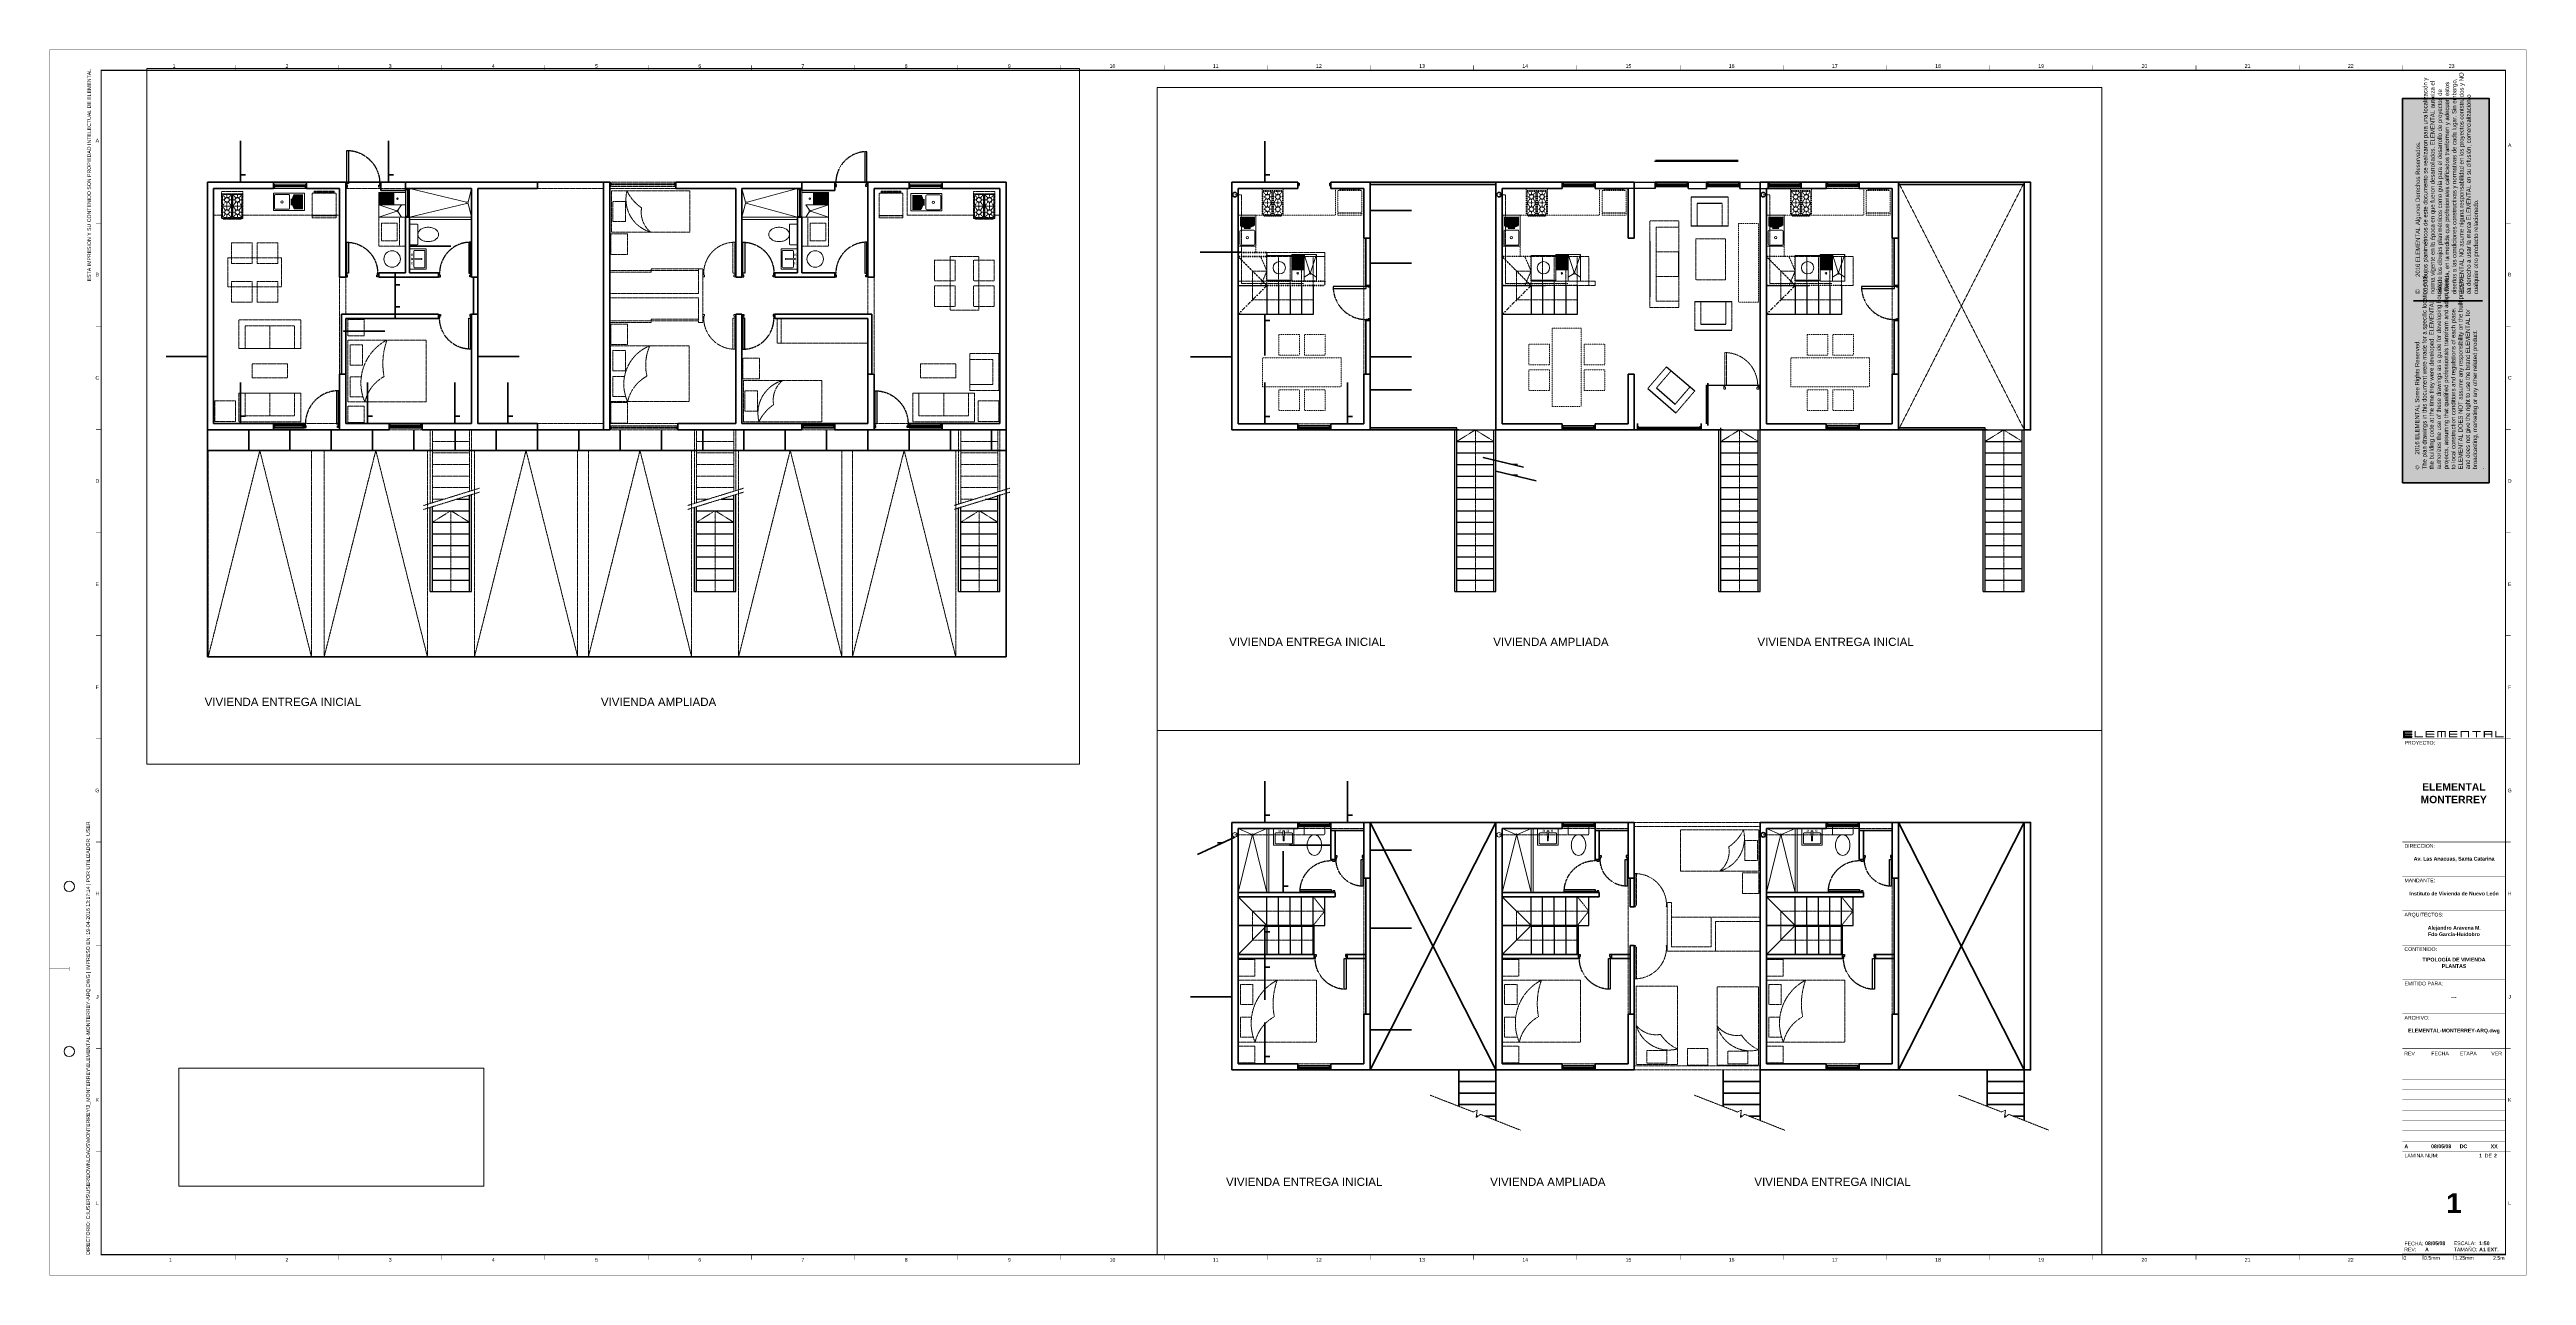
# Paper-space layout 'PLANTAS' of a CAD drawing. Header units: metres. Extents: x 1062 to 2262, y 0 to 594.
# The model-space entities are those that its viewports show. They can reach past a viewport. Long polylines and large blocks are cut down to what shows.
import ezdxf
from ezdxf.enums import TextEntityAlignment as Align

# ---------------------------------------------------------------- set-up
doc = ezdxf.new("R2010")
doc.units = ezdxf.units.M
doc.header["$LTSCALE"] = 5
doc.header["$MEASUREMENT"] = 0
doc.linetypes.add('DASHDOT', pattern=[1, 0.5, -0.25, 0, -0.25])
doc.linetypes.add('HIDDEN', pattern=[0.375, 0.25, -0.125])
doc.layers.get('0').update_dxf_attribs({"color": 30})
doc.layers.get('DEFPOINTS').update_dxf_attribs({"color": 210})
for name, color, linetype, lineweight in [('A-ANNO-NOTE', 7, 'Continuous', 35), ('A-AREA-LINE', 1, 'Continuous', 50), ('A-DOOR-FULL', 4, 'Continuous', 25), ('A-FLOR-LEVL', 7, 'Continuous', 35), ('A-FLOR-OVHD', 3, 'HIDDEN', 18), ('A-FLOR-STRS', 4, 'Continuous', 25), ('A-FURN', 8, 'Continuous', 18), ('A-GLAZ-FULL', 4, 'Continuous', 25), ('A-WALL-FULL-EXTR', 7, 'Continuous', 35), ('A-WALL-FULL-INTR', 7, 'Continuous', 35), ('G-ANNO-LOGO', 3, 'Continuous', 18), ('G-ANNO-TEXT', 3, 'Continuous', 18), ('G-ANNO-TTLB', 3, 'Continuous', 18), ('U-PARK-MNR', 255, 'Continuous', 13)]:
    doc.layers.add(name, color=color, linetype=linetype, lineweight=lineweight)
doc.layers.add('A-ANNO-NPLT', color=210, linetype='Continuous', lineweight=18, plot=False)
doc.layers.add('G-ANNO-NPLT', color=210, linetype='Continuous', lineweight=18, plot=False)
doc.styles.add('E-ARIAL', font='arial.ttf')
doc.styles.add('E-ARIAL-BOLD', font='')
doc.styles.add('E-ROMANS', font='romans.shx', dxfattribs={"width": 0.8})
doc.styles.get('E-ARIAL-BOLD').set_extended_font_data('Arial', bold=True)
doc.dimstyles.new('E-0200_TICK_12', dxfattribs={"dimscale": 0.001, "dimtxt": 240, "dimasz": 240, "dimexe": 120, "dimexo": 80, "dimgap": 120, "dimtad": 0, "dimzin": 0, "dimdsep": 46, "dimtxsty": 'E-ROMANS', "dimblk": 'OBLIQUE', "dimcen": 120, "dimclrd": 256, "dimclre": 256, "dimclrt": 256, "dimadec": 0, "dimazin": 0, "dimtfac": 1, "dimtmove": 1, "dimatfit": 3, "dimldrblk": 'OPEN90', "dimfxl": 1, "dimtfill": 1, "dimtolj": 1, "dimtzin": 0, "dimlwd": -1, "dimarcsym": 0})

# ---------------------------------------------------------------- blocks, each defined once
blk = doc.blocks.new('*U580')
at = {"layer": 'G-ANNO-TTLB', "const_width": 0.18}
for points in [[(0, -2.5), (0, 0)], [(10, 0), (10, -2.5)], [(25, 0), (25, -2.5)]]:
    blk.add_lwpolyline(points, dxfattribs=at)
at = {"layer": 'G-ANNO-TEXT', "style": 'E-ARIAL'}
blk.add_text('0', height=1.8, dxfattribs=at).set_placement((1.2, -0.7), align=Align.TOP_CENTER)
for s, p in [('0.5mm', (10.5, -2.5)), ('1.25mm', (25.5, -2.5))]:
    blk.add_text(s, height=1.8, dxfattribs=at).set_placement(p)
blk.add_text('2.5m', height=1.8, dxfattribs=at).set_placement((49.5, -2.5), align=Align.RIGHT)
blk = doc.blocks.new('*U15')
at = {"layer": 'G-ANNO-LOGO'}
for points in [[(0, -1), (0, 0), (1.33, 0), (1.33, -0.17), (0.17, -0.17), (0.17, -0.42), (1.33, -0.42), (1.33, -0.58), (0.17, -0.58), (0.17, -0.83), (1.33, -0.83), (1.33, -1)], [(1.74, -1), (1.74, 0), (1.91, 0), (1.91, -0.83), (3.07, -0.83), (3.07, -1)], [(3.48, -1), (3.48, 0), (4.81, 0), (4.81, -0.17), (3.65, -0.17), (3.65, -0.42), (4.81, -0.42), (4.81, -0.58), (3.65, -0.58), (3.65, -0.83), (4.81, -0.83), (4.81, -1)], [(6.47, -1), (6.47, -0.17), (6.05, -0.17), (6.05, -1), (5.88, -1), (5.88, -0.17), (5.47, -0.17), (5.47, -1), (5.3, -1), (5.3, 0), (6.63, 0), (6.63, -1)], [(7.12, -1), (7.12, 0), (8.45, 0), (8.45, -0.17), (7.29, -0.17), (7.29, -0.42), (8.45, -0.42), (8.45, -0.58), (7.29, -0.58), (7.29, -0.83), (8.45, -0.83), (8.45, -1)], [(10.11, -1), (10.11, -0.17), (9.11, -0.17), (9.11, -1), (8.94, -1), (8.94, 0), (10.27, 0), (10.27, -1)], [(11.51, -0.17), (11.51, -1), (11.34, -1), (11.34, -0.17), (10.76, -0.17), (10.76, 0), (12.09, 0), (12.09, -0.17)], [(14.36, -1), (14.36, 0), (14.52, 0), (14.52, -0.83), (15.69, -0.83), (15.69, -1)]]:
    blk.add_hatch(color=256, dxfattribs=at).paths.add_polyline_path(points)
h = blk.add_hatch(color=256, dxfattribs=at)
edge = h.paths.add_edge_path()
edge.add_spline(control_points=[(13.74, -0.42), (13.74, -0.42), (12.74, -0.42), (12.74, -0.42), (12.74, -0.42), (12.74, -0.17), (12.74, -0.17), (12.74, -0.17), (13.74, -0.17), (13.74, -0.17), (13.74, -0.17), (13.74, -0.42), (13.74, -0.42)], knot_values=[0, 0, 0, 0, 1, 1, 1, 2, 2, 2, 3, 3, 3, 4, 4, 4, 4], degree=3, periodic=0)
edge = h.paths.add_edge_path(flags=16)
edge.add_spline(control_points=[(12.57, 0), (12.57, 0), (12.57, -1), (12.57, -1), (12.57, -1), (12.74, -1), (12.74, -1), (12.74, -1), (12.74, -0.58), (12.74, -0.58), (12.74, -0.58), (13.74, -0.58), (13.74, -0.58), (13.74, -0.58), (13.74, -1), (13.74, -1), (13.74, -1), (13.91, -1), (13.91, -1), (13.91, -1), (13.91, 0), (13.91, 0), (13.91, 0), (12.57, 0), (12.57, 0)], knot_values=[0, 0, 0, 0, 1, 1, 1, 2, 2, 2, 3, 3, 3, 4, 4, 4, 5, 5, 5, 6, 6, 6, 7, 7, 7, 8, 8, 8, 8], degree=3, periodic=0)
blk.add_lwpolyline([(0, 0), (0, -1)])
at = {"layer": 'A-ANNO-NPLT'}
blk.add_lwpolyline([(0, -1), (0, 0), (1.33, 0), (1.33, -0.17), (0.17, -0.17), (0.17, -0.42), (1.33, -0.42), (1.33, -0.58), (0.17, -0.58), (0.17, -0.83), (1.33, -0.83), (1.33, -1), (0, -1)], close=True, dxfattribs=at)
blk = doc.blocks.new('B-HOLE_PUNCHER')
at = {"const_width": 0.18, "flags": 128}
for points in [[(3.6, 144.5), (13.1, 144.5)], [(13.1, 145.4), (13.1, 143.6)]]:
    blk.add_lwpolyline(points, dxfattribs=at)
blk = doc.blocks.new('*U19')
at = {"layer": 'G-ANNO-TTLB', "const_width": 0.18}
for points in [[(0, -2), (0, 0)], [(10, 0), (10, -2)], [(25, 0), (25, -2)]]:
    blk.add_lwpolyline(points, dxfattribs=at)
at = {"layer": 'G-ANNO-TTLB'}
blk.add_lwpolyline([(50, 0, 0.48, 0.48, 0), (50, -2, 0.48, 0.48, 0)], format="xyseb", dxfattribs=at)
at = {"layer": 'G-ANNO-TEXT', "style": 'E-ARIAL'}
blk.add_text('0', height=1.8, dxfattribs=at).set_placement((1, -1), align=Align.TOP_CENTER)
for s, p in [('10mm', (10, -2)), ('25mm', (26, -2))]:
    blk.add_text(s, height=1.8, dxfattribs=at).set_placement(p)
blk.add_text('50mm', height=1.8, dxfattribs=at).set_placement((50, -2), align=Align.RIGHT)
blk = doc.blocks.new('*U581')
at = {"layer": 'G-ANNO-NPLT', "const_width": 0.18}
for points in [[(0, 594), (-1200, 594)], [(-1200, 0), (-1200, 594)], [(0, 0), (0, 594)], [(0, 0), (-1200, 0)]]:
    blk.add_lwpolyline(points, dxfattribs=at)
at = {"layer": 'G-ANNO-TTLB', "const_width": 0.18, "flags": 128}
for points in [[(-1200, 578.5), (-1200, 576)], [(-1110, 586.5), (-1110, 584)], [(-1060, 586.5), (-1060, 584)], [(-1010, 586.5), (-1010, 584)], [(-960, 586.5), (-960, 584)], [(-910, 586.5), (-910, 584)], [(-860, 586.5), (-860, 584)], [(-810, 586.5), (-810, 584)], [(-760, 586.5), (-760, 584)], [(-710, 586.5), (-710, 584)], [(-660, 586.5), (-660, 584)], [(-610, 586.5), (-610, 584)], [(-560, 586.5), (-560, 584)], [(-510, 586.5), (-510, 584)], [(-460, 586.5), (-460, 584)], [(-410, 586.5), (-410, 584)], [(-360, 586.5), (-360, 584)], [(-310, 586.5), (-310, 584)], [(-260, 586.5), (-260, 584)], [(-210, 586.5), (-210, 584)], [(-160, 586.5), (-160, 584)], [(-110, 586.5), (-110, 584)], [(-60, 586.5), (-60, 584)], [(-1175, 510), (-1177.5, 510)], [(-7.5, 510), (-10, 510)], [(-1175, 460), (-1177.5, 460)], [(-7.5, 460), (-10, 460)], [(-1175, 410), (-1177.5, 410)], [(-7.5, 410), (-10, 410)], [(-1175, 360), (-1177.5, 360)], [(-7.5, 360), (-10, 360)], [(-1175, 310), (-1177.5, 310)], [(-7.5, 310), (-10, 310)], [(-1175, 260), (-1177.5, 260)], [(-7.5, 260), (-10, 260)], [(-7.5, 260), (-10, 260)], [(-1175, 210), (-1177.5, 210)], [(-7.5, 210), (-10, 210)], [(-1175, 160), (-1177.5, 160)], [(-7.5, 160), (-10, 160)], [(-1175, 110), (-1177.5, 110)], [(-7.5, 110), (-10, 110)], [(-1175, 60), (-1177.5, 60)], [(-7.5, 60), (-10, 60)], [(-1110, 10), (-1110, 7.5)], [(-1060, 10), (-1060, 7.5)], [(-1010, 10), (-1010, 7.5)], [(-960, 10), (-960, 7.5)], [(-910, 10), (-910, 7.5)], [(-860, 10), (-860, 7.5)], [(-810, 10), (-810, 7.5)], [(-760, 10), (-760, 7.5)], [(-710, 10), (-710, 7.5)], [(-660, 10), (-660, 7.5)], [(-610, 10), (-610, 7.5)], [(-560, 10), (-560, 7.5)], [(-510, 10), (-510, 7.5)], [(-460, 10), (-460, 7.5)], [(-410, 10), (-410, 7.5)], [(-360, 10), (-360, 7.5)], [(-310, 10), (-310, 7.5)], [(-260, 10), (-260, 7.5)], [(-210, 10), (-210, 7.5)], [(-160, 10), (-160, 7.5)], [(-110, 10), (-110, 7.5)], [(-60, 10), (-60, 7.5)]]:
    blk.add_lwpolyline(points, dxfattribs=at)
at = {"layer": 'G-ANNO-TTLB', "const_width": 0.5, "flags": 128}
blk.add_lwpolyline([(-1175, 584), (-1175, 10), (-10, 10), (-10, 584)], close=True, dxfattribs=at)
at = {"layer": 'G-ANNO-TTLB'}
for points, const_width in [([(-10, 260), (-60, 260)], 0.18), ([(-10, 210), (-60, 210)], 0.18), ([(-10, 193.3), (-60, 193.3)], 0.18), ([(-10, 176.7), (-60, 176.7)], 0.18), ([(-60, 176.7), (-10, 176.7)], 0.18), ([(-60, 160), (-10, 160)], 0.18), ([(-60, 160), (-10, 160)], 0.18), ([(-60, 160), (-10, 160)], 0.18), ([(-60, 160), (-10, 160)], 0.18), ([(-60, 143.3), (-10, 143.3)], 0.18), ([(-60, 126.7), (-10, 126.7)], 0.18), ([(-60, 126.7), (-10, 126.7)], 0.18), ([(-60, 110), (-10, 110)], 0.18), ([(-60, 105), (-10, 105)], 0.12), ([(-60, 100), (-10, 100)], 0.12), ([(-60, 95), (-10, 95)], 0.12), ([(-60, 90), (-10, 90)], 0.12), ([(-60, 85), (-10, 85)], 0.12), ([(-60, 80), (-10, 80)], 0.12), ([(-60, 75), (-10, 75)], 0.12), ([(-60, 70), (-10, 70)], 0.12), ([(-60, 65), (-10, 65)], 0.12), ([(-60, 60), (-10, 60)], 0.18), ([(-60, 60), (-10, 60)], 0.18), ([(-483.5, 10), (-64.5, 10)], 0.18)]:
    blk.add_lwpolyline(points, dxfattribs=dict(at, const_width=const_width))
for centre in [(-1190.5, 188.5), (-1190.5, 108.5)]:
    blk.add_circle(centre, 2.5, dxfattribs=at)
at = {"layer": 'G-ANNO-LOGO', "xscale": 3.1, "yscale": 3.1, "zscale": 3.1}
blk.add_blockref('*U15', (-59.5, 263.8), dxfattribs=at)
at = {"layer": 'G-ANNO-TTLB'}
blk.add_blockref('B-HOLE_PUNCHER', (-1203.6, 4), dxfattribs=at)
at = {"layer": 'G-ANNO-TTLB', "xscale": 0.01, "yscale": 0.01, "zscale": 0.01}
blk.add_blockref('*U19', (-60, 10), dxfattribs=at)
at = {"layer": 'G-ANNO-TEXT', "style": 'E-ARIAL'}
for s, p in [('1', (-1139.7, 586.1)), ('2', (-1085, 586.1)), ('3', (-1035, 586.1)), ('4', (-985, 586.1)), ('5', (-935, 586.1)), ('6', (-885, 586.1)), ('7', (-835, 586.1)), ('8', (-785, 586.1)), ('9', (-735, 586.1)), ('10', (-685, 586.1)), ('11', (-635, 586.1)), ('12', (-585, 586.1)), ('13', (-535, 586.1)), ('14', (-485, 586.1)), ('15', (-435, 586.1)), ('16', (-385, 586.1)), ('17', (-335, 586.1)), ('18', (-285, 586.1)), ('19', (-235, 586.1)), ('20', (-185, 586.1)), ('21', (-135, 586.1)), ('22', (-85, 586.1)), ('23', (-36.1, 586.1)), ('A', (-1176.9, 550)), ('A', (-8, 547.7)), ('B', (-1176.9, 485)), ('B', (-8, 485)), ('C', (-1176.9, 435)), ('C', (-8, 435)), ('D', (-1176.9, 385)), ('D', (-8, 385)), ('E', (-1176.9, 335)), ('E', (-8, 335)), ('F', (-1176.9, 285)), ('F', (-8, 285)), ('G', (-1176.9, 235)), ('G', (-8, 235)), ('H', (-1176.9, 185)), ('H', (-8, 185)), ('J', (-1176.9, 135)), ('J', (-8, 135)), ('K', (-1176.9, 85)), ('K', (-8, 85)), ('L', (-1176.9, 35)), ('L', (-8, 35)), ('1', (-1141.5, 7.5)), ('2', (-1085, 7.5)), ('3', (-1035, 7.5)), ('4', (-985, 7.5)), ('5', (-935, 7.5)), ('6', (-885, 7.5)), ('7', (-835, 7.5)), ('8', (-785, 7.5)), ('9', (-735, 7.5)), ('10', (-685, 7.5)), ('11', (-635, 7.5)), ('12', (-585, 7.5)), ('13', (-535, 7.5)), ('14', (-485, 7.5)), ('15', (-435, 7.5)), ('16', (-385, 7.5)), ('17', (-335, 7.5)), ('18', (-285, 7.5)), ('19', (-235, 7.5)), ('20', (-185, 7.5)), ('21', (-135, 7.5)), ('22', (-85, 7.5))]:
    blk.add_text(s, height=1.8, dxfattribs=at).set_placement(p, align=Align.MIDDLE_CENTER)
for s, p in [('PROYECTO:', (-59, 259)), ('DIRECCION:', (-59, 209)), ('MANDANTE:', (-59, 192.3)), ('ARQUITECTOS:', (-59, 175.7)), ('CONTENIDO:', (-59, 159)), ('EMITIDO PARA:', (-59, 142.3)), ('ARCHIVO:', (-59, 125.7)), ('LAMINA NUM:', (-59, 58.9))]:
    blk.add_text(s, height=1.8, dxfattribs=at).set_placement(p, align=Align.TOP_LEFT)
at = {"layer": 'G-ANNO-TEXT'}
for s, style, p in [('REV', 'E-ARIAL', (-59.1, 107.5)), ('FECHA', 'E-ARIAL', (-46, 107.5)), ('ETAPA', 'E-ARIAL', (-32.2, 107.5)), ('VER', 'E-ARIAL', (-16.9, 107.5)), ('DE', 'E-ARIAL', (-20.1, 58)), ('REV:', 'E-ARIAL', (-59.1, 12.5)), ('FECHA:', 'E-ARIAL', (-59, 15.4)), ('TAMAÑO:', 'E-ARIAL', (-35.1, 12.5)), ('ESCALA:', 'E-ARIAL', (-35.1, 15.5)), ('A1 EXT.', 'E-ARIAL-BOLD', (-22.8, 12.5))]:
    blk.add_text(s, height=1.8, dxfattribs=dict(at, style=style)).set_placement(p, align=Align.MIDDLE_LEFT)
at = {"layer": 'G-ANNO-TEXT', "insert": (-1181.8, 584.7), "char_height": 1.8, "width": 119.923, "attachment_point": 3, "rotation": 90, "style": 'E-ARIAL'}
blk.add_mtext('ESTA IMPRESION Y SU CONTENIDO SON PROPIEDAD INTELECTUAL DE ELEMENTAL', dxfattribs=at)
at = {"layer": 'G-ANNO-TEXT', "insert": (-1182.3, 9.9), "char_height": 1.8, "attachment_point": 1, "rotation": 90, "style": 'E-ARIAL'}
blk.add_mtext_dynamic_manual_height_columns('DIRECTORIO: C:\\\\USERS\\\\USER\\\\DOWNLOADS\\\\MONTERREY\\\\3_MONTERREY\\\\ELEMENTAL-MONTERREY-ARQ.DWG | IMPRESO EN: 19-04-2016 13:17:14 | POR UTILIZADOR: USER', width=325.407, gutter_width=9, heights=[0], dxfattribs=at)
at = {"layer": 'G-ANNO-TEXT', "style": 'E-ARIAL-BOLD'}
for tag, p, height in [('PROJECT_TITLE_001', (-55.3, 232.3), 3.6), ('SITE_001', (-37.8, 200.8), 1.8), ('CLIENT_001', (-39.6, 184.1), 1.8), ('ARCHITECTS_001', (-43.1, 168.9), 1.8), ('ARCHITECTS_002', (-43.2, 165.9), 1.8), ('DRAWING_TITLE_001', (-45.4, 151), 1.8), ('DESIGN_STAGE_001', (-44.9, 134.3), 1.8), ('FILENAME_001', (-57.2, 117.7), 1.8)]:
    blk.add_attdef(tag, p, '', height=height, dxfattribs=at)
for tag, p in [('VERSION_9', (-59, 102.5)), ('VERSION_8', (-59, 97.5)), ('DATE_9', (-46.1, 102.5)), ('DATE_8', (-46.1, 97.5)), ('STAGE_9', (-32.2, 102.5)), ('STAGE_8', (-32.2, 97.5)), ('CHECKED_BY_9', (-17.3, 102.5)), ('CHECKED_BY_8', (-17.3, 97.5)), ('VERSION_7', (-59, 92.5)), ('VERSION_6', (-59, 87.5)), ('DATE_7', (-46.1, 92.5)), ('DATE_6', (-46.1, 87.5)), ('STAGE_7', (-32.2, 92.5)), ('STAGE_6', (-32.2, 87.5)), ('CHECKED_BY_7', (-17.3, 92.5)), ('CHECKED_BY_6', (-17.3, 87.5)), ('VERSION_5', (-59, 82.5)), ('VERSION_4', (-59, 77.5)), ('VERSION_3', (-59, 72.5)), ('DATE_5', (-46.1, 82.5)), ('DATE_4', (-46.1, 77.5)), ('DATE_3', (-46.1, 72.5)), ('STAGE_5', (-32.2, 82.5)), ('STAGE_4', (-32.2, 77.5)), ('STAGE_3', (-32.2, 72.5)), ('CHECKED_BY_5', (-17.3, 82.5)), ('CHECKED_BY_4', (-17.3, 77.5)), ('CHECKED_BY_3', (-17.3, 72.5)), ('VERSION_2', (-59, 67.5)), ('VERSION_1', (-59, 62.5)), ('DATE_2', (-46.1, 67.5)), ('DATE_1', (-46.1, 62.5)), ('STAGE_2', (-32.2, 67.5)), ('STAGE_1', (-32.2, 62.5)), ('CHECKED_BY_2', (-17.3, 67.5)), ('CHECKED_BY_1', (-17.3, 62.5)), ('SHEET_TOTAL', (-15.7, 58)), ('DATE', (-49, 15.5)), ('REV', (-49, 12.5)), ('SCALE', (-22.8, 15.5))]:
    blk.add_attdef(tag, text='', height=1.8, dxfattribs=at).set_placement(p, align=Align.MIDDLE_LEFT)
blk.add_attdef('SHEET_COPY', text='', height=1.8, dxfattribs=at).set_placement((-21.4, 58), align=Align.MIDDLE_RIGHT)
blk.add_attdef('SHEET', text='', height=9.6, dxfattribs=at).set_placement((-35, 35), align=Align.MIDDLE_CENTER)
blk = doc.blocks.new('disclaimer')
at = {"true_color": 0xf4ee51}
h = blk.add_hatch(color=41, dxfattribs=at)
h.dxf.hatch_style = 1
h.paths.add_polyline_path([(1095.2, 544.8), (1281.5, 544.8), (1281.5, 502.9), (1095.2, 502.9)])
blk.add_line((1183.4, 539.5), (1183.4, 506.1))
blk.add_lwpolyline([(1095.2, 544.8), (1281.5, 544.8), (1281.5, 502.9), (1095.2, 502.9)], close=True)
at = {"attachment_point": 7, "style": 'E-ARIAL'}
for s, insert, char_height, width in [('{\\H1.0833x;©\\fArial Narrow|b0|i0|c0|p34;\\H1.077x;^I2016 ELEMENTAL Some Rights Reserved.\\PThe plan drawings in this document were made for a specific location and the building code at the time they were developed. ELEMENTAL authorizes the use of these drawings as a guide for developing housing projects, assuming that qualified professionals transform and adapt them to local construction conditions and regulations of each place. ELEMENTAL DOES NOT assume any responsibility on the built projects and does not give the right to use the brand ELEMENTAL for broadcasting, marketing or any other related product.\\fArial|b0|i0|c0|p34;\\P}.', (1101.7, 505.5), 1.8, 78.049), ('{\\H1.0833x;©\\fArial Narrow|b0|i0|c0|p34;\\H0.92311x;^I2016 ELEMENTAL Algunos Derechos Reservados.\\PLos dibujos planimétricos de este documento se realizaron para una localización y norma vigente en la época en que fueron desarrollados. ELEMENTAL autoriza el uso de los dibujos planimétricos como guía para el desarrollo de proyectos de vivienda, en la medida que profesionales calificados tranformen y adecuen estos diseños a las condiciones constructivas y normativas de cada lugar. Sin embargo, ELEMENTAL NO asume niguna responsabilidad en los proyectos contstruidos y NO da derecho a usar la marca ELEMENTAL en su difusión, comercialización o cualquier otro producto relacionado.}', (1186.6, 507.6), 2.1, 89.801)]:
    blk.add_mtext(s, dxfattribs=dict(at, insert=insert, char_height=char_height, width=width))
blk = doc.blocks.new('INOD')
for p, q in [((0.23, 0), (-0.23, 0)), ((-0.25, -0.02), (-0.25, -0.18)), ((-0.23, -0.2), (0.23, -0.2)), ((0.25, -0.18), (0.25, -0.02))]:
    blk.add_line(p, q)
blk.add_lwpolyline([(-0.175, -0.45, 0.07067), (-0.161, -0.549, 0.082314), (-0.124, -0.627, 0.106842), (-0.063, -0.683, 0.13438), (0, -0.7, 0.13438), (0.063, -0.683, 0.106842), (0.124, -0.627, 0.082314), (0.161, -0.549, 0.07067), (0.175, -0.45, 0.07067), (0.161, -0.351, 0.082314), (0.124, -0.273, 0.106842), (0.063, -0.217, 0.13438), (0, -0.2, 0.13438), (-0.063, -0.217, 0.106842), (-0.124, -0.273, 0.082314), (-0.161, -0.351, 0.07067)], format="xyb", close=True)
for centre, start, end in [((-0.23, -0.02), 90, 180), ((-0.23, -0.18), 180, 270), ((0.23, -0.02), 0, 90), ((0.23, -0.18), 270, 0)]:
    blk.add_arc(centre, 0.02, start, end)
blk = doc.blocks.new('DOOR-80')
for points in [[(-0.07, 0.89), (-0.07, 0.09), (-0.025, 0.09), (-0.025, 0.89), (-0.07, 0.89)], [(-0.825, 0.09), (-0.85, 0.09), (-0.85, 0), (-0.805, 0), (-0.805, 0.045), (-0.825, 0.045), (-0.825, 0.09)], [(-0.025, 0.09), (0, 0.09), (0, 0), (-0.045, 0), (-0.045, 0.045), (-0.025, 0.045), (-0.025, 0.09)]]:
    blk.add_lwpolyline(points)
at = {"linetype": 'HIDDEN'}
blk.add_arc((-0.023, 0.089), 0.802, 93.3811, 179.9341, dxfattribs=at)
blk = doc.blocks.new('DOOR-75')
for points in [[(-0.07, 0.84), (-0.07, 0.09), (-0.025, 0.09), (-0.025, 0.84), (-0.07, 0.84)], [(-0.775, 0.09), (-0.8, 0.09), (-0.8, 0), (-0.755, 0), (-0.755, 0.045), (-0.775, 0.045), (-0.775, 0.09)], [(-0.025, 0.09), (0, 0.09), (0, 0), (-0.045, 0), (-0.045, 0.045), (-0.025, 0.045), (-0.025, 0.09)]]:
    blk.add_lwpolyline(points)
at = {"linetype": 'HIDDEN'}
blk.add_arc((-0.023, 0.089), 0.752, 93.6181, 179.9249, dxfattribs=at)
blk = doc.blocks.new('DOOR-65')
for points in [[(-0.07, 0.74), (-0.07, 0.09), (-0.025, 0.09), (-0.025, 0.74), (-0.07, 0.74)], [(-0.675, 0.09), (-0.7, 0.09), (-0.7, 0), (-0.655, 0), (-0.655, 0.045), (-0.675, 0.045), (-0.675, 0.09)], [(-0.025, 0.09), (0, 0.09), (0, 0), (-0.045, 0), (-0.045, 0.045), (-0.025, 0.045), (-0.025, 0.09)]]:
    blk.add_lwpolyline(points)
at = {"linetype": 'HIDDEN'}
blk.add_arc((-0.022, 0.089), 0.653, 94.2076, 179.8995, dxfattribs=at)
blk = doc.blocks.new('_Oblique')
at = {"color": 0, "linetype": 'ByBlock', "lineweight": -2}
blk.add_line((-0.5, -0.5), (0.5, 0.5), dxfattribs=at)
blk = doc.blocks.new('LAVADORA-PL')
for p, q in [((0, 0), (0, 0.6)), ((0, 0.6), (0.6, 0.6)), ((0.6, 0.6), (0.6, 0)), ((0.625, 0.575), (0.625, 0.025)), ((0.6, 0), (0, 0))]:
    blk.add_line(p, q)
for points in [[(0.6, 0.575), (0.625, 0.575)], [(0.6, 0.025), (0.625, 0.025)]]:
    blk.add_lwpolyline(points)
blk.add_circle((0.3, 0.3), 0.15)

msp = doc.modelspace()

# ---------------------------------------------------------------- linework, layer by layer
at = {"color": 85, "true_color": 0x58ba48}
for p, q in [((-33.287, -313.474), (-33.943, -313.474)), ((-32.487, -313.474), (-32.039, -313.474)), ((-31.239, -313.474), (-30.593, -313.474)), ((-31.516, -313.688), (-32.417, -313.688)), ((-31.666, -313.838), (-32.266, -313.838)), ((-31.516, -314.388), (-32.417, -314.388)), ((-33.414, -314.748), (-33.414, -316.098)), ((-32.714, -315.608), (-32.714, -315.008)), ((-32.327, -316.211), (-31.426, -316.211)), ((-32.177, -316.761), (-31.577, -316.761)), ((-32.327, -316.911), (-31.426, -316.911)), ((-33.011, -317.793), (-32.328, -318.381)), ((-33.468, -318.324), (-32.784, -318.912)), ((-33.256, -318.308), (-32.801, -318.699)), ((-32.045, -318.237), (-30.743, -318.237))]:
    msp.add_line(p, q, dxfattribs=at)
msp.add_line((-33.793, -313.324), (-30.743, -313.324))
at = {"layer": 'A-FLOR-LEVL'}
for p, q in [((-41.943, -293.531), (-41.143, -293.531)), ((-40.193, -293.531), (-39.343, -293.531)), ((-35.543, -293.531), (-33.943, -293.531)), ((-27.543, -293.531), (-28.343, -293.531)), ((-25.743, -293.531), (-26.543, -293.531)), ((-43.543, -299.531), (-43.543, -305.031)), ((-42.543, -299.531), (-42.543, -300.031)), ((-41.193, -299.381), (-41.943, -299.381)), ((-41.193, -299.481), (-41.943, -299.481)), ((-41.943, -299.531), (-40.343, -299.531)), ((-41.543, -299.531), (-41.543, -300.031)), ((-41.193, -299.381), (-41.193, -299.481)), ((-40.543, -299.531), (-40.543, -300.031)), ((-39.543, -299.531), (-39.543, -300.031)), ((-39.143, -299.381), (-38.343, -299.381)), ((-39.143, -299.481), (-38.343, -299.481)), ((-38.543, -299.531), (-38.543, -300.031)), ((-37.543, -299.531), (-37.543, -300.031)), ((-36.543, -299.531), (-36.543, -300.031)), ((-35.543, -299.531), (-35.543, -300.031)), ((-35.543, -299.531), (-33.943, -299.531)), ((-34.543, -299.531), (-34.543, -300.031)), ((-33.543, -299.531), (-33.543, -300.031)), ((-32.543, -299.531), (-32.543, -300.031)), ((-31.543, -299.531), (-31.543, -300.031)), ((-30.543, -299.531), (-30.543, -300.031)), ((-29.543, -299.531), (-29.543, -300.031)), ((-28.343, -299.381), (-29.143, -299.381)), ((-28.343, -299.481), (-29.143, -299.481)), ((-28.543, -299.531), (-28.543, -300.031)), ((-27.543, -299.531), (-27.543, -300.031)), ((-27.393, -299.531), (-25.743, -299.531)), ((-26.543, -299.381), (-26.543, -299.481)), ((-26.543, -299.381), (-25.743, -299.381)), ((-26.543, -299.481), (-25.743, -299.481)), ((-26.543, -299.531), (-26.543, -300.031)), ((-25.543, -299.531), (-25.543, -300.031)), ((-24.543, -299.531), (-24.543, -300.031)), ((-24.193, -299.531), (-24.193, -305.031)), ((-43.543, -300.031), (-24.193, -300.031)), ((-43.543, -305.031), (-24.193, -305.031)), ((-40.193, -313.324), (-37.143, -313.324)), ((-40.193, -313.374), (-37.143, -313.374)), ((-34.743, -313.324), (-35.543, -313.324)), ((-34.743, -313.424), (-35.543, -313.424)), ((-32.487, -313.324), (-33.287, -313.324)), ((-32.487, -313.424), (-33.287, -313.424)), ((-31.239, -313.324), (-32.039, -313.324)), ((-31.239, -313.424), (-32.039, -313.424)), ((-29.751, -313.324), (-30.551, -313.324)), ((-29.751, -313.424), (-30.551, -313.424)), ((-28.343, -313.324), (-29.143, -313.324)), ((-28.343, -313.424), (-29.143, -313.424)), ((-27.393, -313.324), (-24.343, -313.324)), ((-27.393, -313.374), (-24.343, -313.374)), ((-41.143, -319.224), (-41.943, -319.224)), ((-34.743, -319.224), (-35.543, -319.224)), ((-28.343, -319.224), (-29.143, -319.224)), ((-41.143, -319.324), (-41.943, -319.324)), ((-40.193, -319.274), (-38.093, -319.274)), ((-40.193, -319.324), (-38.043, -319.324)), ((-34.743, -319.324), (-35.543, -319.324)), ((-33.793, -319.324), (-31.643, -319.324)), ((-32.918, -319.321), (-33.718, -319.321)), ((-32.125, -319.321), (-32.925, -319.321)), ((-28.343, -319.324), (-29.143, -319.324)), ((-27.393, -319.274), (-25.293, -319.274)), ((-27.393, -319.324), (-25.243, -319.324)), ((-41.143, -328.979), (-41.943, -328.979)), ((-41.143, -329.079), (-41.943, -329.079)), ((-40.193, -328.979), (-37.143, -328.979)), ((-34.743, -328.979), (-35.543, -328.979)), ((-34.743, -329.079), (-35.543, -329.079)), ((-28.343, -328.979), (-29.143, -328.979)), ((-28.343, -329.079), (-29.143, -329.079)), ((-27.393, -328.979), (-24.343, -328.979)), ((-41.143, -334.879), (-41.943, -334.879)), ((-41.143, -334.979), (-41.943, -334.979)), ((-38.043, -335.86), (-38.043, -334.979)), ((-37.143, -334.979), (-37.143, -336.202)), ((-34.743, -334.879), (-35.543, -334.879)), ((-34.743, -334.979), (-35.543, -334.979)), ((-31.643, -335.86), (-31.643, -334.979)), ((-30.743, -334.979), (-30.743, -336.202)), ((-28.343, -334.879), (-29.143, -334.879)), ((-28.343, -334.979), (-29.143, -334.979)), ((-25.243, -335.86), (-25.243, -334.979)), ((-24.343, -334.979), (-24.343, -336.202)), ((-37.143, -335.259), (-38.043, -335.259)), ((-37.143, -335.539), (-38.043, -335.539)), ((-30.743, -335.259), (-31.643, -335.259)), ((-30.743, -335.539), (-31.643, -335.539)), ((-24.343, -335.259), (-25.243, -335.259)), ((-24.343, -335.539), (-25.243, -335.539)), ((-37.143, -335.819), (-38.043, -335.819)), ((-30.743, -335.819), (-31.643, -335.819)), ((-24.343, -335.819), (-25.243, -335.819)), ((-37.58, -336.099), (-37.619, -336.099)), ((-37.143, -336.099), (-37.406, -336.099)), ((-31.18, -336.099), (-31.219, -336.099)), ((-30.743, -336.099), (-31.006, -336.099)), ((-24.78, -336.099), (-24.819, -336.099)), ((-24.343, -336.099), (-24.606, -336.099))]:
    msp.add_line(p, q, dxfattribs=at)
at = {"layer": 'A-FLOR-LEVL', "color": 8}
for p, q in [((-37.143, -334.979), (-40.193, -334.979)), ((-24.343, -334.979), (-27.393, -334.979))]:
    msp.add_line(p, q, dxfattribs=at)
at = {"layer": 'A-FLOR-LEVL'}
for points in [[(-40.193, -315.824), (-40.193, -316.674)], [(-27.393, -315.824), (-27.393, -316.674)], [(-40.193, -334.979), (-37.143, -328.979)], [(-40.193, -328.979), (-37.143, -334.979)], [(-27.393, -334.979), (-24.343, -328.979)], [(-27.393, -328.979), (-24.343, -334.979)]]:
    msp.add_lwpolyline(points, dxfattribs=at)
for centre in [(-43.468, -313.624), (-37.068, -313.624), (-30.668, -313.624), (-30.668, -329.279)]:
    msp.add_circle(centre, 0.055, dxfattribs=at)
at = {"layer": 'A-FLOR-OVHD'}
for p, q in [((-33.793, -293.531), (-32.193, -293.531)), ((-33.763, -293.551), (-33.793, -293.551)), ((-33.763, -293.611), (-33.793, -293.611)), ((-33.793, -293.631), (-32.193, -293.631)), ((-33.763, -293.611), (-33.763, -293.551)), ((-32.223, -293.571), (-33.763, -293.571)), ((-32.223, -293.581), (-33.763, -293.581)), ((-32.223, -293.591), (-33.763, -293.591)), ((-32.193, -293.551), (-32.223, -293.551)), ((-32.223, -293.611), (-32.223, -293.551)), ((-32.193, -293.611), (-32.223, -293.611)), ((-38.743, -293.681), (-40.193, -293.681)), ((-35.543, -293.681), (-33.943, -293.681)), ((-32.193, -293.681), (-33.793, -293.681)), ((-32.793, -295.631), (-32.793, -295.711)), ((-31.643, -295.631), (-32.793, -295.631)), ((-31.643, -295.631), (-31.643, -296.231)), ((-31.543, -295.631), (-31.643, -295.631)), ((-31.543, -295.631), (-31.543, -296.931)), ((-31.643, -295.671), (-33.793, -295.671)), ((-32.793, -295.711), (-33.793, -295.711)), ((-27.543, -295.831), (-27.543, -296.731)), ((-27.393, -298.181), (-27.393, -295.831)), ((-31.643, -296.231), (-33.793, -296.231)), ((-31.643, -296.331), (-33.793, -296.331)), ((-31.643, -296.331), (-31.643, -296.931)), ((-31.643, -296.891), (-33.793, -296.891)), ((-32.793, -296.931), (-33.793, -296.931)), ((-31.643, -296.851), (-32.793, -296.851)), ((-32.793, -296.851), (-32.793, -296.931)), ((-31.643, -296.931), (-31.543, -296.931)), ((-41.193, -299.381), (-40.343, -299.381)), ((-39.143, -299.531), (-38.343, -299.531)), ((-38.143, -301.315), (-38.143, -299.531)), ((-38.093, -301.299), (-38.093, -299.531)), ((-37.193, -301.021), (-37.193, -299.531)), ((-37.143, -301.005), (-37.143, -299.531)), ((-35.543, -299.381), (-33.943, -299.381)), ((-32.143, -299.381), (-33.793, -299.381)), ((-33.793, -299.431), (-32.143, -299.431)), ((-33.763, -299.451), (-33.793, -299.451)), ((-33.763, -299.511), (-33.793, -299.511)), ((-33.793, -299.531), (-32.143, -299.531)), ((-33.763, -299.511), (-33.763, -299.451)), ((-32.173, -299.471), (-33.763, -299.471)), ((-32.173, -299.481), (-33.763, -299.481)), ((-32.173, -299.491), (-33.763, -299.491)), ((-32.143, -299.451), (-32.173, -299.451)), ((-32.173, -299.511), (-32.173, -299.451)), ((-32.143, -299.511), (-32.173, -299.511)), ((-31.743, -301.315), (-31.743, -299.531)), ((-31.693, -301.299), (-31.693, -299.531)), ((-30.793, -301.021), (-30.793, -299.531)), ((-30.743, -301.005), (-30.743, -299.531)), ((-26.543, -299.381), (-27.393, -299.381)), ((-25.343, -301.315), (-25.343, -299.531)), ((-25.293, -301.299), (-25.293, -299.531)), ((-24.393, -301.021), (-24.393, -299.531)), ((-24.343, -301.005), (-24.343, -299.531)), ((-38.093, -299.811), (-37.193, -299.811)), ((-31.693, -299.811), (-30.793, -299.811)), ((-25.293, -299.811), (-24.393, -299.811)), ((-38.093, -300.091), (-37.193, -300.091)), ((-38.093, -300.371), (-37.193, -300.371)), ((-31.693, -300.091), (-30.793, -300.091)), ((-31.693, -300.371), (-30.793, -300.371)), ((-25.293, -300.091), (-24.393, -300.091)), ((-25.293, -300.371), (-24.393, -300.371)), ((-38.093, -300.651), (-37.193, -300.651)), ((-31.693, -300.651), (-30.793, -300.651)), ((-25.293, -300.651), (-24.393, -300.651)), ((-38.093, -300.931), (-37.193, -300.931)), ((-38.093, -301.211), (-37.806, -301.211)), ((-31.693, -300.931), (-30.793, -300.931)), ((-31.693, -301.211), (-31.406, -301.211)), ((-25.293, -300.931), (-24.393, -300.931)), ((-25.293, -301.211), (-25.006, -301.211)), ((-29.143, -313.474), (-27.543, -313.474)), ((-27.393, -313.324), (-24.343, -319.324)), ((-27.393, -319.324), (-24.343, -313.324)), ((-40.343, -314.674), (-40.343, -317.974)), ((-27.543, -314.674), (-27.543, -317.974)), ((-42.693, -315.024), (-41.293, -315.024)), ((-42.693, -315.124), (-41.293, -315.124)), ((-42.413, -315.824), (-42.413, -315.124)), ((-42.133, -315.824), (-42.133, -315.124)), ((-41.853, -315.824), (-41.853, -315.124)), ((-41.573, -315.824), (-41.573, -315.124)), ((-41.293, -315.024), (-41.293, -315.124)), ((-41.293, -315.724), (-41.293, -315.124)), ((-36.293, -315.124), (-34.893, -315.124)), ((-36.013, -315.824), (-36.013, -315.124)), ((-35.733, -315.824), (-35.733, -315.124)), ((-35.453, -315.824), (-35.453, -315.124)), ((-35.173, -315.824), (-35.173, -315.124)), ((-34.893, -315.824), (-34.893, -315.124)), ((-29.893, -315.124), (-28.493, -315.124)), ((-29.613, -315.824), (-29.613, -315.124)), ((-29.333, -315.824), (-29.333, -315.124)), ((-29.053, -315.824), (-29.053, -315.124)), ((-28.773, -315.824), (-28.773, -315.124)), ((-28.493, -315.824), (-28.493, -315.124)), ((-43.043, -316.174), (-43.043, -315.474)), ((-43.043, -315.474), (-42.693, -315.474)), ((-36.643, -316.174), (-36.643, -315.474)), ((-36.643, -315.474), (-36.293, -315.474)), ((-30.243, -316.174), (-30.243, -315.474)), ((-30.243, -315.474), (-29.893, -315.474)), ((-42.693, -315.724), (-43.393, -315.724)), ((-34.893, -315.824), (-35.173, -315.824)), ((-28.493, -315.824), (-28.773, -315.824)), ((-41.573, -316.174), (-43.043, -316.174)), ((-35.173, -316.174), (-36.643, -316.174)), ((-28.773, -316.174), (-30.243, -316.174)), ((-41.943, -319.174), (-41.143, -319.174)), ((-29.143, -319.174), (-28.343, -319.174)), ((-41.943, -329.129), (-40.343, -329.129)), ((-41.793, -329.079), (-41.293, -329.079)), ((-35.543, -329.129), (-33.943, -329.129)), ((-35.393, -329.079), (-34.893, -329.079)), ((-30.743, -328.979), (-33.793, -328.979)), ((-30.743, -329.079), (-33.793, -329.079)), ((-32.672, -329.159), (-30.772, -329.159)), ((-32.672, -330.159), (-32.672, -329.159)), ((-30.772, -329.159), (-30.772, -330.159)), ((-29.143, -329.129), (-27.543, -329.129)), ((-28.993, -329.079), (-28.493, -329.079)), ((-43.468, -329.279), (-41.543, -329.279)), ((-37.068, -329.279), (-35.143, -329.279)), ((-30.668, -329.279), (-28.743, -329.279)), ((-40.343, -333.629), (-40.343, -330.329)), ((-33.943, -333.629), (-33.943, -330.329)), ((-30.772, -330.159), (-32.672, -330.159)), ((-30.772, -330.198), (-31.172, -330.198)), ((-31.172, -330.198), (-31.172, -330.698)), ((-30.772, -330.198), (-30.772, -330.698)), ((-27.543, -333.629), (-27.543, -330.329)), ((-41.293, -331.129), (-41.573, -330.779)), ((-34.893, -331.129), (-35.173, -330.779)), ((-31.172, -330.698), (-30.772, -330.698)), ((-28.493, -331.129), (-28.773, -330.779)), ((-43.043, -331.829), (-43.043, -331.129)), ((-43.043, -331.129), (-41.293, -331.129)), ((-41.293, -331.129), (-41.573, -331.479)), ((-36.643, -331.829), (-36.643, -331.129)), ((-36.643, -331.129), (-34.893, -331.129)), ((-34.893, -331.129), (-35.173, -331.479)), ((-33.793, -331.025), (-33.793, -330.983)), ((-33.774, -330.983), (-33.793, -330.983)), ((-33.793, -331.025), (-33.765, -331.025)), ((-33.774, -331.011), (-33.774, -330.983)), ((-33.765, -331.011), (-33.774, -331.011)), ((-33.765, -331.025), (-33.765, -331.011)), ((-33.022, -331.011), (-33.012, -331.011)), ((-33.022, -331.025), (-33.022, -331.011)), ((-32.993, -331.025), (-33.022, -331.025)), ((-33.012, -330.983), (-32.993, -330.983)), ((-33.012, -331.011), (-33.012, -330.983)), ((-32.993, -330.921), (-32.993, -332.098)), ((-32.993, -330.983), (-32.993, -331.025)), ((-32.893, -330.921), (-32.893, -331.998)), ((-30.243, -331.829), (-30.243, -331.129)), ((-30.243, -331.129), (-28.493, -331.129)), ((-28.493, -331.129), (-28.773, -331.479)), ((-31.927, -331.279), (-32.893, -331.279)), ((-41.573, -331.829), (-43.043, -331.829)), ((-35.173, -331.829), (-36.643, -331.829)), ((-33.793, -331.963), (-33.793, -332.006)), ((-33.793, -331.963), (-33.765, -331.963)), ((-33.774, -332.006), (-33.793, -332.006)), ((-33.774, -331.978), (-33.774, -332.006)), ((-33.765, -331.978), (-33.774, -331.978)), ((-33.765, -331.963), (-33.765, -331.978)), ((-33.022, -331.963), (-33.022, -331.978)), ((-32.993, -331.963), (-33.022, -331.963)), ((-33.022, -331.978), (-33.012, -331.978)), ((-33.012, -331.978), (-33.012, -332.006)), ((-33.012, -332.006), (-32.993, -332.006)), ((-32.993, -332.006), (-32.993, -331.963)), ((-32.893, -331.998), (-31.927, -331.998)), ((-28.773, -331.829), (-30.243, -331.829)), ((-32.993, -332.098), (-31.827, -332.098)), ((-31.827, -332.098), (-30.743, -332.098)), ((-33.746, -332.948), (-32.746, -332.948)), ((-33.746, -334.848), (-33.746, -332.948)), ((-32.746, -332.948), (-32.746, -334.848)), ((-31.784, -334.866), (-31.784, -332.966)), ((-31.784, -332.966), (-30.784, -332.966)), ((-30.784, -334.866), (-30.784, -332.966)), ((-41.943, -334.829), (-41.143, -334.829)), ((-35.543, -334.829), (-34.743, -334.829)), ((-32.746, -334.848), (-33.746, -334.848)), ((-29.143, -334.829), (-28.343, -334.829)), ((-30.743, -334.879), (-33.793, -334.879)), ((-30.743, -334.979), (-33.793, -334.979)), ((-30.784, -334.866), (-31.784, -334.866)), ((-38.741, -335.588), (-37.687, -335.999)), ((-32.341, -335.588), (-31.287, -335.999)), ((-25.941, -335.588), (-24.887, -335.999)), ((-37.687, -335.999), (-37.596, -335.944)), ((-37.596, -335.944), (-37.623, -336.13)), ((-31.287, -335.999), (-31.196, -335.944)), ((-31.196, -335.944), (-31.223, -336.13)), ((-24.887, -335.999), (-24.796, -335.944)), ((-24.796, -335.944), (-24.823, -336.13)), ((-37.623, -336.13), (-37.519, -336.054)), ((-37.519, -336.054), (-36.548, -336.438)), ((-31.223, -336.13), (-31.119, -336.054)), ((-31.119, -336.054), (-30.148, -336.438)), ((-24.823, -336.13), (-24.719, -336.054)), ((-24.719, -336.054), (-23.748, -336.438))]:
    msp.add_line(p, q, dxfattribs=at)
at = {"layer": 'A-FLOR-OVHD', "color": 85, "true_color": 0x58ba48}
for p, q in [((-32.417, -314.388), (-32.417, -313.688)), ((-32.266, -313.838), (-32.266, -314.388)), ((-32.266, -314.388), (-32.266, -313.838)), ((-31.666, -313.838), (-31.666, -314.388)), ((-31.516, -313.688), (-31.516, -314.388)), ((-33.414, -314.258), (-33.414, -316.358)), ((-32.714, -314.258), (-33.414, -314.258)), ((-32.714, -314.408), (-33.264, -314.408)), ((-33.264, -314.408), (-33.264, -316.208)), ((-32.714, -316.358), (-32.714, -314.258)), ((-32.714, -315.008), (-33.264, -315.008)), ((-32.714, -315.608), (-33.264, -315.608)), ((-33.414, -316.358), (-32.714, -316.358)), ((-33.264, -316.208), (-32.714, -316.208)), ((-32.327, -316.911), (-32.327, -316.211)), ((-32.177, -316.761), (-32.177, -316.211)), ((-31.577, -316.761), (-31.577, -316.211)), ((-31.577, -316.211), (-31.577, -316.761)), ((-31.426, -316.211), (-31.426, -316.911)), ((-33.468, -318.324), (-33.011, -317.793)), ((-33.256, -318.308), (-32.898, -317.891)), ((-32.801, -318.699), (-32.443, -318.282)), ((-32.443, -318.282), (-32.801, -318.699)), ((-32.328, -318.381), (-32.784, -318.912))]:
    msp.add_line(p, q, dxfattribs=at)
at = {"layer": 'A-FLOR-OVHD'}
for points in [[(-40.343, -295.831), (-40.343, -298.181)], [(-40.193, -295.831), (-40.193, -296.731)], [(-29.743, -296.831), (-29.743, -297.431), (-29.643, -297.431), (-29.643, -296.831)], [(-29.643, -297.431), (-27.543, -297.431)], [(-29.143, -299.531), (-28.343, -299.531)], [(-38.305, -301.365), (-36.952, -300.946)], [(-38.305, -301.461), (-36.952, -301.042)], [(-31.905, -301.365), (-30.552, -300.946)], [(-31.905, -301.461), (-30.552, -301.042)], [(-25.455, -301.365), (-24.102, -300.946)], [(-25.455, -301.461), (-24.102, -301.042)], [(-37.193, -301.771), (-37.643, -301.491), (-38.093, -301.771)], [(-37.643, -303.451), (-37.643, -301.491)], [(-30.793, -301.771), (-31.243, -301.491), (-31.693, -301.771)], [(-31.243, -303.451), (-31.243, -301.491)], [(-24.393, -301.771), (-24.843, -301.491), (-25.293, -301.771)], [(-24.843, -303.451), (-24.843, -301.491)], [(-43.468, -313.624), (-43.312, -313.624), (-43.312, -315.776), (-41.803, -315.776)], [(-37.068, -313.624), (-36.912, -313.624), (-36.912, -315.776), (-35.403, -315.776)], [(-30.668, -313.624), (-30.512, -313.624), (-30.512, -315.776), (-29.003, -315.776)], [(-42.693, -315.474), (-42.845, -315.124)], [(-36.293, -315.474), (-36.445, -315.124)], [(-29.893, -315.474), (-30.045, -315.124)], [(-42.693, -315.474), (-42.845, -315.824)], [(-36.293, -315.474), (-36.445, -315.824)], [(-29.893, -315.474), (-30.045, -315.824)], [(-36.293, -315.824), (-34.743, -315.824), (-34.743, -315.724), (-36.293, -315.724)], [(-37.193, -319.604), (-37.643, -319.324), (-38.093, -319.604)], [(-37.643, -323.244), (-37.643, -319.324)], [(-30.793, -319.604), (-31.243, -319.324), (-31.693, -319.604)], [(-31.243, -323.244), (-31.243, -319.324)], [(-24.393, -319.604), (-24.843, -319.324), (-25.293, -319.604)], [(-24.843, -323.244), (-24.843, -319.324)], [(-32.993, -330.921), (-32.893, -330.921)], [(-31.927, -331.998), (-31.927, -331.279)], [(-31.927, -331.279), (-30.743, -331.279)], [(-31.827, -332.098), (-31.827, -331.379)], [(-31.827, -331.379), (-30.743, -331.379)]]:
    msp.add_lwpolyline(points, dxfattribs=at)
for points in [[(-31.58, -315.691), (-31.58, -314.691), (-32.302, -314.691), (-32.302, -315.691)], [(-31.112, -329.416), (-30.809, -329.416), (-30.809, -329.905), (-31.112, -329.905)], [(-33.774, -330.983), (-33.774, -330.22), (-33.737, -330.22), (-33.737, -330.983)], [(-33.774, -332.006), (-33.774, -332.768), (-33.737, -332.768), (-33.737, -332.006)], [(-33.003, -334.508), (-33.003, -334.81), (-33.491, -334.81), (-33.491, -334.508)], [(-32.507, -334.458), (-32.007, -334.458), (-32.007, -334.858), (-32.507, -334.858)], [(-31.041, -334.526), (-31.041, -334.829), (-31.53, -334.829), (-31.53, -334.526)]]:
    msp.add_lwpolyline(points, close=True, dxfattribs=at)
for centre, radius, start, end in [((-31.953, -329.363), 0.829, 286.158, 14.1624), ((-32.101, -328.696), 1.06, 304.345, 334.0073), ((-32.109, -329.681), 0.615, 308.9559, 10.3112), ((-33.776, -330.983), 0.764, 0.051, 87.0382), ((-33.776, -332.005), 0.764, 272.9618, 359.949), ((-33.267, -333.511), 0.615, 218.9559, 280.3112), ((-32.949, -333.667), 0.829, 196.158, 284.1624), ((-30.988, -333.685), 0.829, 196.158, 284.1624), ((-31.305, -333.529), 0.615, 218.9559, 280.3112), ((-32.282, -333.519), 1.06, 214.345, 244.0073), ((-30.32, -333.537), 1.06, 214.345, 244.0073)]:
    msp.add_arc(centre, radius, start, end, dxfattribs=at)
at = {"layer": 'A-FLOR-STRS'}
for p, q in [((-37.498, -301.211), (-37.193, -301.211)), ((-37.193, -303.451), (-37.193, -301.116)), ((-37.143, -303.451), (-37.143, -301.101)), ((-31.098, -301.211), (-30.793, -301.211)), ((-30.793, -303.451), (-30.793, -301.116)), ((-30.743, -303.451), (-30.743, -301.101)), ((-24.698, -301.211), (-24.393, -301.211)), ((-24.393, -303.451), (-24.393, -301.116)), ((-24.343, -303.451), (-24.343, -301.101)), ((-38.143, -303.451), (-38.143, -301.41)), ((-38.093, -303.451), (-38.093, -301.395)), ((-38.093, -301.491), (-37.193, -301.491)), ((-31.743, -303.451), (-31.743, -301.41)), ((-31.693, -303.451), (-31.693, -301.395)), ((-31.693, -301.491), (-30.793, -301.491)), ((-25.343, -303.451), (-25.343, -301.41)), ((-25.293, -303.451), (-25.293, -301.395)), ((-25.293, -301.491), (-24.393, -301.491)), ((-38.093, -301.771), (-37.193, -301.771)), ((-31.693, -301.771), (-30.793, -301.771)), ((-25.293, -301.771), (-24.393, -301.771)), ((-38.093, -302.051), (-37.193, -302.051)), ((-38.093, -302.331), (-37.193, -302.331)), ((-31.693, -302.051), (-30.793, -302.051)), ((-31.693, -302.331), (-30.793, -302.331)), ((-25.293, -302.051), (-24.393, -302.051)), ((-25.293, -302.331), (-24.393, -302.331)), ((-38.093, -302.611), (-37.193, -302.611)), ((-31.693, -302.611), (-30.793, -302.611)), ((-25.293, -302.611), (-24.393, -302.611)), ((-38.093, -302.891), (-37.193, -302.891)), ((-38.093, -303.171), (-37.193, -303.171)), ((-31.693, -302.891), (-30.793, -302.891)), ((-31.693, -303.171), (-30.793, -303.171)), ((-25.293, -302.891), (-24.393, -302.891)), ((-25.293, -303.171), (-24.393, -303.171)), ((-38.143, -303.451), (-37.143, -303.451)), ((-31.743, -303.451), (-30.743, -303.451)), ((-25.343, -303.451), (-24.343, -303.451)), ((-43.393, -315.824), (-42.693, -315.824)), ((-42.693, -315.824), (-42.693, -316.524)), ((-42.413, -315.824), (-42.413, -316.524)), ((-42.133, -315.824), (-42.133, -316.524)), ((-41.853, -315.824), (-41.853, -316.524)), ((-41.573, -315.824), (-41.573, -316.524)), ((-36.993, -315.824), (-35.945, -315.824)), ((-36.293, -315.824), (-36.293, -316.524)), ((-36.013, -315.824), (-36.013, -316.524)), ((-35.733, -315.824), (-35.733, -316.524)), ((-35.453, -315.824), (-35.453, -316.524)), ((-35.173, -315.824), (-35.173, -316.524)), ((-30.593, -315.824), (-29.545, -315.824)), ((-29.893, -315.824), (-29.893, -316.524)), ((-29.613, -315.824), (-29.613, -316.524)), ((-29.333, -315.824), (-29.333, -316.524)), ((-29.053, -315.824), (-29.053, -316.524)), ((-28.773, -315.824), (-28.773, -316.524)), ((-41.573, -316.524), (-43.393, -316.524)), ((-35.173, -316.524), (-36.993, -316.524)), ((-28.773, -316.524), (-30.593, -316.524)), ((-38.143, -323.244), (-38.143, -319.324)), ((-38.093, -323.244), (-38.093, -319.274)), ((-38.093, -319.324), (-37.143, -319.324)), ((-38.093, -319.604), (-37.193, -319.604)), ((-37.193, -323.244), (-37.193, -319.324)), ((-37.143, -323.244), (-37.143, -319.324)), ((-31.743, -323.244), (-31.743, -319.324)), ((-31.693, -323.244), (-31.693, -319.274)), ((-31.693, -319.324), (-30.743, -319.324)), ((-31.693, -319.604), (-30.793, -319.604)), ((-30.793, -323.244), (-30.793, -319.324)), ((-30.743, -323.244), (-30.743, -319.324)), ((-25.343, -323.244), (-25.343, -319.324)), ((-25.293, -323.244), (-25.293, -319.274)), ((-25.293, -319.324), (-24.343, -319.324)), ((-25.293, -319.604), (-24.393, -319.604)), ((-24.393, -323.244), (-24.393, -319.324)), ((-24.343, -323.244), (-24.343, -319.324)), ((-38.093, -319.884), (-37.193, -319.884)), ((-31.693, -319.884), (-30.793, -319.884)), ((-25.293, -319.884), (-24.393, -319.884)), ((-38.093, -320.164), (-37.193, -320.164)), ((-38.093, -320.444), (-37.193, -320.444)), ((-31.693, -320.164), (-30.793, -320.164)), ((-31.693, -320.444), (-30.793, -320.444)), ((-25.293, -320.164), (-24.393, -320.164)), ((-25.293, -320.444), (-24.393, -320.444)), ((-38.093, -320.724), (-37.193, -320.724)), ((-31.693, -320.724), (-30.793, -320.724)), ((-25.293, -320.724), (-24.393, -320.724)), ((-38.093, -321.004), (-37.193, -321.004)), ((-31.693, -321.004), (-30.793, -321.004)), ((-25.293, -321.004), (-24.393, -321.004)), ((-38.093, -321.284), (-37.193, -321.284)), ((-38.093, -321.564), (-37.193, -321.564)), ((-31.693, -321.284), (-30.793, -321.284)), ((-31.693, -321.564), (-30.793, -321.564)), ((-25.293, -321.284), (-24.393, -321.284)), ((-25.293, -321.564), (-24.393, -321.564)), ((-38.093, -321.844), (-37.193, -321.844)), ((-31.693, -321.844), (-30.793, -321.844)), ((-25.293, -321.844), (-24.393, -321.844)), ((-38.093, -322.124), (-37.193, -322.124)), ((-38.093, -322.404), (-37.193, -322.404)), ((-31.693, -322.124), (-30.793, -322.124)), ((-31.693, -322.404), (-30.793, -322.404)), ((-25.293, -322.124), (-24.393, -322.124)), ((-25.293, -322.404), (-24.393, -322.404)), ((-38.093, -322.684), (-37.193, -322.684)), ((-31.693, -322.684), (-30.793, -322.684)), ((-25.293, -322.684), (-24.393, -322.684)), ((-38.143, -323.244), (-37.143, -323.244)), ((-38.093, -322.964), (-37.193, -322.964)), ((-31.743, -323.244), (-30.743, -323.244)), ((-31.693, -322.964), (-30.793, -322.964)), ((-25.343, -323.244), (-24.343, -323.244)), ((-25.293, -322.964), (-24.393, -322.964)), ((-42.693, -331.479), (-43.393, -330.779)), ((-42.693, -331.479), (-42.693, -330.779)), ((-42.413, -331.479), (-42.413, -330.779)), ((-42.133, -331.479), (-42.133, -330.779)), ((-41.853, -331.479), (-41.853, -330.779)), ((-41.573, -331.479), (-41.573, -330.779)), ((-41.293, -331.479), (-41.293, -330.779)), ((-36.293, -331.479), (-36.993, -330.779)), ((-36.293, -331.479), (-36.293, -330.779)), ((-36.013, -331.479), (-36.013, -330.779)), ((-35.733, -331.479), (-35.733, -330.779)), ((-35.453, -331.479), (-35.453, -330.779)), ((-35.173, -331.479), (-35.173, -330.779)), ((-34.893, -331.479), (-34.893, -330.779)), ((-29.893, -331.479), (-30.593, -330.779)), ((-29.893, -331.479), (-29.893, -330.779)), ((-29.613, -331.479), (-29.613, -330.779)), ((-29.333, -331.479), (-29.333, -330.779)), ((-29.053, -331.479), (-29.053, -330.779)), ((-28.773, -331.479), (-28.773, -330.779)), ((-28.493, -331.479), (-28.493, -330.779)), ((-42.693, -331.479), (-43.393, -331.479)), ((-43.393, -331.479), (-42.345, -331.479)), ((-42.693, -331.479), (-43.393, -332.179)), ((-42.693, -331.479), (-42.693, -332.179)), ((-42.693, -331.504), (-42.693, -331.479)), ((-42.413, -331.504), (-42.413, -332.179)), ((-42.133, -331.504), (-42.133, -332.179)), ((-41.853, -331.504), (-41.853, -332.179)), ((-41.573, -331.504), (-41.573, -332.179)), ((-41.548, -331.479), (-41.293, -331.479)), ((-36.293, -331.479), (-36.993, -331.479)), ((-36.993, -331.479), (-35.945, -331.479)), ((-36.293, -331.479), (-36.993, -332.179)), ((-36.293, -331.479), (-36.293, -332.179)), ((-36.293, -331.504), (-36.293, -331.479)), ((-36.013, -331.504), (-36.013, -332.179)), ((-35.733, -331.504), (-35.733, -332.179)), ((-35.453, -331.504), (-35.453, -332.179)), ((-35.173, -331.504), (-35.173, -332.179)), ((-35.148, -331.479), (-34.893, -331.479)), ((-29.893, -331.479), (-30.593, -331.479)), ((-30.593, -331.479), (-29.545, -331.479)), ((-29.893, -331.479), (-30.593, -332.179)), ((-29.893, -331.479), (-29.893, -332.179)), ((-29.893, -331.504), (-29.893, -331.479)), ((-29.613, -331.504), (-29.613, -332.179)), ((-29.333, -331.504), (-29.333, -332.179)), ((-29.053, -331.504), (-29.053, -332.179)), ((-28.773, -331.504), (-28.773, -332.179)), ((-28.748, -331.479), (-28.493, -331.479))]:
    msp.add_line(p, q, dxfattribs=at)
at = {"layer": 'A-FLOR-STRS', "linetype": 'HIDDEN', "ltscale": 0.001}
for p, q in [((-42.693, -315.824), (-43.393, -315.124)), ((-42.693, -315.824), (-42.693, -315.124)), ((-36.293, -315.124), (-36.993, -315.124)), ((-36.293, -315.824), (-36.993, -315.124)), ((-36.293, -315.824), (-36.293, -315.124)), ((-29.893, -315.124), (-30.593, -315.124)), ((-29.893, -315.824), (-30.593, -315.124)), ((-29.893, -315.824), (-29.893, -315.124)), ((-35.173, -315.824), (-36.993, -315.824)), ((-28.773, -315.824), (-30.593, -315.824))]:
    msp.add_line(p, q, dxfattribs=at)
at = {"layer": 'A-FLOR-STRS', "linetype": 'DASHDOT', "ltscale": 15}
for p, q in [((-42.693, -315.824), (-43.393, -316.524)), ((-36.293, -315.824), (-36.993, -316.524)), ((-29.893, -315.824), (-30.593, -316.524))]:
    msp.add_line(p, q, dxfattribs=at)
at = {"layer": 'A-FLOR-STRS'}
for points in [[(-41.548, -332.179), (-41.548, -331.479), (-42.693, -331.479)], [(-41.573, -332.179), (-41.573, -331.504), (-42.693, -331.504)], [(-35.148, -332.179), (-35.148, -331.479), (-36.293, -331.479)], [(-35.173, -332.179), (-35.173, -331.504), (-36.293, -331.504)], [(-28.748, -332.179), (-28.748, -331.479), (-29.893, -331.479)], [(-28.773, -332.179), (-28.773, -331.504), (-29.893, -331.504)]]:
    msp.add_lwpolyline(points, dxfattribs=at)
at = {"layer": 'A-FURN'}
for p, q in [((-41.143, -293.581), (-41.943, -293.581)), ((-25.743, -293.581), (-26.543, -293.581)), ((-41.143, -293.681), (-41.943, -293.681)), ((-41.943, -293.796), (-41.943, -294.216)), ((-41.943, -293.796), (-41.193, -293.796)), ((-41.914, -293.847), (-41.914, -294.167)), ((-41.574, -293.827), (-41.894, -293.827)), ((-41.554, -293.847), (-41.554, -294.167)), ((-41.227, -293.939), (-41.523, -293.939)), ((-41.227, -293.959), (-41.523, -293.959)), ((-41.227, -293.979), (-41.523, -293.979)), ((-41.227, -293.999), (-41.523, -293.999)), ((-41.227, -294.019), (-41.523, -294.019)), ((-41.227, -294.039), (-41.523, -294.039)), ((-41.227, -293.919), (-41.49, -293.919)), ((-41.227, -293.899), (-41.484, -293.899)), ((-41.227, -293.879), (-41.477, -293.879)), ((-41.227, -293.859), (-41.467, -293.859)), ((-41.227, -293.839), (-41.456, -293.839)), ((-41.193, -293.796), (-41.193, -294.216)), ((-38.743, -293.781), (-39.393, -293.781)), ((-39.393, -293.781), (-39.393, -294.381)), ((-39.384, -293.781), (-39.384, -294.081)), ((-39.374, -293.781), (-39.374, -294.081)), ((-39.364, -293.781), (-39.364, -294.081)), ((-39.354, -293.781), (-39.354, -294.081)), ((-39.344, -293.781), (-39.344, -294.081)), ((-39.334, -293.781), (-39.334, -294.081)), ((-39.324, -293.781), (-39.324, -294.081)), ((-39.314, -293.781), (-39.314, -294.081)), ((-39.304, -293.781), (-39.304, -294.081)), ((-39.294, -293.781), (-39.294, -294.081)), ((-39.294, -293.781), (-39.294, -294.081)), ((-39.284, -293.781), (-39.284, -294.081)), ((-39.274, -293.781), (-39.274, -294.081)), ((-39.264, -293.781), (-39.264, -294.081)), ((-39.254, -293.781), (-39.254, -294.081)), ((-39.244, -293.781), (-39.244, -294.081)), ((-39.234, -293.781), (-39.234, -294.081)), ((-39.224, -293.781), (-39.224, -294.081)), ((-39.214, -293.781), (-39.214, -294.081)), ((-39.214, -293.781), (-39.214, -294.081)), ((-39.204, -293.781), (-39.204, -294.081)), ((-39.204, -293.781), (-39.204, -294.081)), ((-39.194, -293.781), (-39.194, -294.081)), ((-39.194, -293.781), (-39.194, -294.081)), ((-39.184, -293.781), (-39.184, -294.081)), ((-39.184, -293.781), (-39.184, -294.081)), ((-39.174, -293.781), (-39.174, -294.081)), ((-39.174, -293.781), (-39.174, -294.081)), ((-39.164, -293.781), (-39.164, -294.081)), ((-39.154, -293.781), (-39.154, -294.081)), ((-39.144, -293.781), (-39.144, -294.081)), ((-39.134, -293.781), (-39.134, -294.081)), ((-39.124, -293.781), (-39.124, -294.081)), ((-39.114, -293.781), (-39.114, -294.081)), ((-39.104, -293.781), (-39.104, -294.081)), ((-39.094, -293.781), (-39.094, -294.081)), ((-39.084, -293.781), (-39.084, -294.081)), ((-39.074, -293.781), (-39.074, -294.081)), ((-39.064, -293.781), (-39.064, -294.081)), ((-39.054, -293.781), (-39.054, -294.081)), ((-39.044, -293.781), (-39.044, -294.081)), ((-39.034, -293.781), (-39.034, -294.081)), ((-39.024, -293.781), (-39.024, -294.081)), ((-38.743, -293.731), (-38.743, -294.381)), ((-38.643, -293.681), (-37.269, -294.018)), ((-38.643, -294.381), (-38.643, -293.681)), ((-38.643, -294.381), (-37.269, -294.043)), ((-37.227, -294.018), (-37.143, -293.681)), ((-37.227, -294.043), (-37.143, -294.381)), ((-30.51, -294.018), (-30.593, -293.681)), ((-30.51, -294.043), (-30.593, -294.381)), ((-29.243, -293.681), (-30.467, -294.018)), ((-29.243, -294.381), (-30.467, -294.043)), ((-29.243, -294.381), (-29.243, -293.681)), ((-29.143, -294.381), (-29.143, -293.731)), ((-29.143, -293.781), (-28.493, -293.781)), ((-28.862, -293.781), (-28.862, -294.081)), ((-28.852, -293.781), (-28.852, -294.081)), ((-28.842, -293.781), (-28.842, -294.081)), ((-28.832, -293.781), (-28.832, -294.081)), ((-28.822, -293.781), (-28.822, -294.081)), ((-28.812, -293.781), (-28.812, -294.081)), ((-28.802, -293.781), (-28.802, -294.081)), ((-28.792, -293.781), (-28.792, -294.081)), ((-28.782, -293.781), (-28.782, -294.081)), ((-28.772, -293.781), (-28.772, -294.081)), ((-28.762, -293.781), (-28.762, -294.081)), ((-28.752, -293.781), (-28.752, -294.081)), ((-28.742, -293.781), (-28.742, -294.081)), ((-28.732, -293.781), (-28.732, -294.081)), ((-28.722, -293.781), (-28.722, -294.081)), ((-28.712, -293.781), (-28.712, -294.081)), ((-28.712, -293.781), (-28.712, -294.081)), ((-28.702, -293.781), (-28.702, -294.081)), ((-28.702, -293.781), (-28.702, -294.081)), ((-28.692, -293.781), (-28.692, -294.081)), ((-28.692, -293.781), (-28.692, -294.081)), ((-28.682, -293.781), (-28.682, -294.081)), ((-28.682, -293.781), (-28.682, -294.081)), ((-28.672, -293.781), (-28.672, -294.081)), ((-28.672, -293.781), (-28.672, -294.081)), ((-28.662, -293.781), (-28.662, -294.081)), ((-28.652, -293.781), (-28.652, -294.081)), ((-28.642, -293.781), (-28.642, -294.081)), ((-28.632, -293.781), (-28.632, -294.081)), ((-28.622, -293.781), (-28.622, -294.081)), ((-28.612, -293.781), (-28.612, -294.081)), ((-28.602, -293.781), (-28.602, -294.081)), ((-28.592, -293.781), (-28.592, -294.081)), ((-28.592, -293.781), (-28.592, -294.081)), ((-28.582, -293.781), (-28.582, -294.081)), ((-28.572, -293.781), (-28.572, -294.081)), ((-28.562, -293.781), (-28.562, -294.081)), ((-28.552, -293.781), (-28.552, -294.081)), ((-28.542, -293.781), (-28.542, -294.081)), ((-28.532, -293.781), (-28.532, -294.081)), ((-28.522, -293.781), (-28.522, -294.081)), ((-28.512, -293.781), (-28.512, -294.081)), ((-28.502, -293.781), (-28.502, -294.081)), ((-28.493, -293.781), (-28.493, -294.381)), ((-25.743, -293.681), (-26.543, -293.681)), ((-26.498, -293.808), (-26.498, -294.228)), ((-25.748, -293.808), (-26.498, -293.808)), ((-26.464, -293.851), (-26.236, -293.851)), ((-26.464, -293.871), (-26.224, -293.871)), ((-26.464, -293.891), (-26.215, -293.891)), ((-26.464, -293.911), (-26.208, -293.911)), ((-26.464, -293.931), (-26.201, -293.931)), ((-26.464, -293.951), (-26.169, -293.951)), ((-26.464, -293.971), (-26.169, -293.971)), ((-26.464, -293.991), (-26.169, -293.991)), ((-26.464, -294.011), (-26.169, -294.011)), ((-26.464, -294.031), (-26.169, -294.031)), ((-26.137, -293.86), (-26.137, -294.18)), ((-26.117, -293.84), (-25.797, -293.84)), ((-25.777, -293.86), (-25.777, -294.18)), ((-25.748, -293.808), (-25.748, -294.228)), ((-41.943, -294.216), (-41.193, -294.216)), ((-41.574, -294.187), (-41.894, -294.187)), ((-41.227, -294.059), (-41.523, -294.059)), ((-41.227, -294.079), (-41.523, -294.079)), ((-41.227, -294.099), (-41.483, -294.099)), ((-41.227, -294.119), (-41.476, -294.119)), ((-41.227, -294.139), (-41.466, -294.139)), ((-41.227, -294.159), (-41.455, -294.159)), ((-41.227, -294.179), (-41.441, -294.179)), ((-38.956, -294.222), (-39.393, -294.081)), ((-38.743, -294.081), (-39.393, -294.081)), ((-38.956, -294.233), (-39.393, -294.381)), ((-39.393, -294.381), (-38.743, -294.381)), ((-38.929, -294.212), (-38.843, -294.081)), ((-38.929, -294.243), (-38.843, -294.381)), ((-37.143, -294.381), (-38.643, -294.381)), ((-37.143, -294.381), (-38.643, -294.381)), ((-37.143, -294.431), (-38.643, -294.431)), ((-37.143, -294.431), (-38.643, -294.431)), ((-30.593, -294.381), (-29.243, -294.381)), ((-30.593, -294.431), (-29.243, -294.431)), ((-28.493, -294.381), (-29.143, -294.381)), ((-28.957, -294.212), (-29.043, -294.081)), ((-29.043, -294.081), (-28.493, -294.081)), ((-28.957, -294.243), (-29.043, -294.381)), ((-28.93, -294.222), (-28.493, -294.081)), ((-28.93, -294.233), (-28.493, -294.381)), ((-25.748, -294.228), (-26.498, -294.228)), ((-26.464, -294.051), (-26.169, -294.051)), ((-26.464, -294.071), (-26.169, -294.071)), ((-26.464, -294.091), (-26.169, -294.091)), ((-26.464, -294.111), (-26.208, -294.111)), ((-26.464, -294.131), (-26.216, -294.131)), ((-26.464, -294.151), (-26.226, -294.151)), ((-26.464, -294.171), (-26.237, -294.171)), ((-26.464, -294.191), (-26.25, -294.191)), ((-26.117, -294.2), (-25.797, -294.2)), ((-38.643, -295.142), (-38.243, -295.142)), ((-38.542, -295.374), (-38.542, -295.202)), ((-38.522, -295.182), (-38.292, -295.182)), ((-38.272, -295.202), (-38.272, -295.582)), ((-38.243, -295.142), (-38.243, -295.642)), ((-29.643, -295.142), (-29.643, -295.642)), ((-29.243, -295.142), (-29.643, -295.142)), ((-29.615, -295.202), (-29.615, -295.582)), ((-29.365, -295.182), (-29.595, -295.182)), ((-29.345, -295.374), (-29.345, -295.202)), ((-38.643, -295.642), (-38.243, -295.642)), ((-38.542, -295.582), (-38.542, -295.411)), ((-38.292, -295.602), (-38.522, -295.602)), ((-29.243, -295.642), (-29.643, -295.642)), ((-29.595, -295.602), (-29.365, -295.602)), ((-29.345, -295.582), (-29.345, -295.411)), ((-43.379, -314.874), (-43.379, -314.124)), ((-43.379, -314.124), (-42.959, -314.124)), ((-43.336, -314.158), (-43.336, -314.387)), ((-43.316, -314.158), (-43.316, -314.398)), ((-43.296, -314.158), (-43.296, -314.408)), ((-43.276, -314.158), (-43.276, -314.415)), ((-43.256, -314.158), (-43.256, -314.421)), ((-43.236, -314.158), (-43.236, -314.454)), ((-43.216, -314.158), (-43.216, -314.454)), ((-43.196, -314.158), (-43.196, -314.454)), ((-43.176, -314.158), (-43.176, -314.454)), ((-43.156, -314.158), (-43.156, -314.454)), ((-43.136, -314.158), (-43.136, -314.454)), ((-43.116, -314.158), (-43.116, -314.454)), ((-43.096, -314.158), (-43.096, -314.454)), ((-43.076, -314.158), (-43.076, -314.415)), ((-43.056, -314.158), (-43.056, -314.407)), ((-43.036, -314.158), (-43.036, -314.397)), ((-43.016, -314.158), (-43.016, -314.386)), ((-42.996, -314.158), (-42.996, -314.373)), ((-42.959, -314.874), (-42.959, -314.124)), ((-36.979, -314.874), (-36.979, -314.124)), ((-36.979, -314.124), (-36.559, -314.124)), ((-36.936, -314.158), (-36.936, -314.387)), ((-36.916, -314.158), (-36.916, -314.398)), ((-36.896, -314.158), (-36.896, -314.408)), ((-36.876, -314.158), (-36.876, -314.415)), ((-36.856, -314.158), (-36.856, -314.421)), ((-36.836, -314.158), (-36.836, -314.454)), ((-36.816, -314.158), (-36.816, -314.454)), ((-36.796, -314.158), (-36.796, -314.454)), ((-36.776, -314.158), (-36.776, -314.454)), ((-36.756, -314.158), (-36.756, -314.454)), ((-36.736, -314.158), (-36.736, -314.454)), ((-36.716, -314.158), (-36.716, -314.454)), ((-36.696, -314.158), (-36.696, -314.454)), ((-36.676, -314.158), (-36.676, -314.415)), ((-36.656, -314.158), (-36.656, -314.407)), ((-36.636, -314.158), (-36.636, -314.397)), ((-36.616, -314.158), (-36.616, -314.386)), ((-36.596, -314.158), (-36.596, -314.373)), ((-36.559, -314.874), (-36.559, -314.124)), ((-30.579, -314.874), (-30.579, -314.124)), ((-30.579, -314.124), (-30.159, -314.124)), ((-30.536, -314.158), (-30.536, -314.387)), ((-30.516, -314.158), (-30.516, -314.398)), ((-30.496, -314.158), (-30.496, -314.408)), ((-30.476, -314.158), (-30.476, -314.415)), ((-30.456, -314.158), (-30.456, -314.421)), ((-30.436, -314.158), (-30.436, -314.454)), ((-30.416, -314.158), (-30.416, -314.454)), ((-30.396, -314.158), (-30.396, -314.454)), ((-30.376, -314.158), (-30.376, -314.454)), ((-30.356, -314.158), (-30.356, -314.454)), ((-30.336, -314.158), (-30.336, -314.454)), ((-30.316, -314.158), (-30.316, -314.454)), ((-30.296, -314.158), (-30.296, -314.454)), ((-30.276, -314.158), (-30.276, -314.415)), ((-30.256, -314.158), (-30.256, -314.407)), ((-30.236, -314.158), (-30.236, -314.397)), ((-30.216, -314.158), (-30.216, -314.386)), ((-30.196, -314.158), (-30.196, -314.373)), ((-30.159, -314.874), (-30.159, -314.124)), ((-43.348, -314.505), (-43.348, -314.825)), ((-43.328, -314.485), (-43.008, -314.485)), ((-43.328, -314.845), (-43.008, -314.845)), ((-42.988, -314.505), (-42.988, -314.825)), ((-36.948, -314.505), (-36.948, -314.825)), ((-36.928, -314.485), (-36.608, -314.485)), ((-36.928, -314.845), (-36.608, -314.845)), ((-36.588, -314.505), (-36.588, -314.825)), ((-30.548, -314.505), (-30.548, -314.825)), ((-30.528, -314.485), (-30.208, -314.485)), ((-30.528, -314.845), (-30.208, -314.845)), ((-30.188, -314.505), (-30.188, -314.825)), ((-43.379, -314.874), (-42.959, -314.874)), ((-42.093, -315.724), (-42.093, -315.074)), ((-42.093, -315.074), (-41.493, -315.074)), ((-42.093, -315.083), (-41.793, -315.083)), ((-42.093, -315.093), (-41.793, -315.093)), ((-42.093, -315.103), (-41.793, -315.103)), ((-42.093, -315.113), (-41.793, -315.113)), ((-42.093, -315.123), (-41.793, -315.123)), ((-42.093, -315.133), (-41.793, -315.133)), ((-42.093, -315.143), (-41.793, -315.143)), ((-42.093, -315.153), (-41.793, -315.153)), ((-42.093, -315.163), (-41.793, -315.163)), ((-42.093, -315.173), (-41.793, -315.173)), ((-42.093, -315.173), (-41.793, -315.173)), ((-42.093, -315.183), (-41.793, -315.183)), ((-42.093, -315.193), (-41.793, -315.193)), ((-42.093, -315.203), (-41.793, -315.203)), ((-42.093, -315.213), (-41.793, -315.213)), ((-42.093, -315.223), (-41.793, -315.223)), ((-42.093, -315.233), (-41.793, -315.233)), ((-42.093, -315.243), (-41.793, -315.243)), ((-41.651, -315.511), (-41.793, -315.074)), ((-41.793, -315.724), (-41.793, -315.074)), ((-41.641, -315.511), (-41.493, -315.074)), ((-41.493, -315.074), (-41.493, -315.724)), ((-36.979, -314.874), (-36.559, -314.874)), ((-35.693, -315.724), (-35.693, -315.074)), ((-35.693, -315.074), (-35.093, -315.074)), ((-35.693, -315.083), (-35.393, -315.083)), ((-35.693, -315.093), (-35.393, -315.093)), ((-35.693, -315.103), (-35.393, -315.103)), ((-35.693, -315.113), (-35.393, -315.113)), ((-35.693, -315.123), (-35.393, -315.123)), ((-35.693, -315.133), (-35.393, -315.133)), ((-35.693, -315.143), (-35.393, -315.143)), ((-35.693, -315.153), (-35.393, -315.153)), ((-35.693, -315.163), (-35.393, -315.163)), ((-35.693, -315.173), (-35.393, -315.173)), ((-35.693, -315.173), (-35.393, -315.173)), ((-35.693, -315.183), (-35.393, -315.183)), ((-35.693, -315.193), (-35.393, -315.193)), ((-35.693, -315.203), (-35.393, -315.203)), ((-35.693, -315.213), (-35.393, -315.213)), ((-35.693, -315.223), (-35.393, -315.223)), ((-35.693, -315.233), (-35.393, -315.233)), ((-35.693, -315.243), (-35.393, -315.243)), ((-35.251, -315.511), (-35.393, -315.074)), ((-35.393, -315.724), (-35.393, -315.074)), ((-35.241, -315.511), (-35.093, -315.074)), ((-35.093, -315.074), (-35.093, -315.724)), ((-30.579, -314.874), (-30.159, -314.874)), ((-29.293, -315.724), (-29.293, -315.074)), ((-29.293, -315.074), (-28.693, -315.074)), ((-29.293, -315.083), (-28.993, -315.083)), ((-29.293, -315.093), (-28.993, -315.093)), ((-29.293, -315.103), (-28.993, -315.103)), ((-29.293, -315.113), (-28.993, -315.113)), ((-29.293, -315.123), (-28.993, -315.123)), ((-29.293, -315.133), (-28.993, -315.133)), ((-29.293, -315.143), (-28.993, -315.143)), ((-29.293, -315.153), (-28.993, -315.153)), ((-29.293, -315.163), (-28.993, -315.163)), ((-29.293, -315.173), (-28.993, -315.173)), ((-29.293, -315.173), (-28.993, -315.173)), ((-29.293, -315.183), (-28.993, -315.183)), ((-29.293, -315.193), (-28.993, -315.193)), ((-29.293, -315.203), (-28.993, -315.203)), ((-29.293, -315.213), (-28.993, -315.213)), ((-29.293, -315.223), (-28.993, -315.223)), ((-29.293, -315.233), (-28.993, -315.233)), ((-29.293, -315.243), (-28.993, -315.243)), ((-28.851, -315.511), (-28.993, -315.074)), ((-28.993, -315.724), (-28.993, -315.074)), ((-28.841, -315.511), (-28.693, -315.074)), ((-28.693, -315.074), (-28.693, -315.724)), ((-42.093, -315.253), (-41.793, -315.253)), ((-42.093, -315.253), (-41.793, -315.253)), ((-42.093, -315.263), (-41.793, -315.263)), ((-42.093, -315.263), (-41.793, -315.263)), ((-42.093, -315.273), (-41.793, -315.273)), ((-42.093, -315.273), (-41.793, -315.273)), ((-42.093, -315.283), (-41.793, -315.283)), ((-42.093, -315.283), (-41.793, -315.283)), ((-42.093, -315.293), (-41.793, -315.293)), ((-42.093, -315.293), (-41.793, -315.293)), ((-42.093, -315.303), (-41.793, -315.303)), ((-42.093, -315.313), (-41.793, -315.313)), ((-42.093, -315.323), (-41.793, -315.323)), ((-42.093, -315.333), (-41.793, -315.333)), ((-42.093, -315.343), (-41.793, -315.343)), ((-42.093, -315.353), (-41.793, -315.353)), ((-42.093, -315.363), (-41.793, -315.363)), ((-42.093, -315.373), (-41.793, -315.373)), ((-42.093, -315.383), (-41.793, -315.383)), ((-42.093, -315.393), (-41.793, -315.393)), ((-42.093, -315.403), (-41.793, -315.403)), ((-42.093, -315.413), (-41.793, -315.413)), ((-42.093, -315.423), (-41.793, -315.423)), ((-42.093, -315.433), (-41.793, -315.433)), ((-42.093, -315.443), (-41.793, -315.443)), ((-41.662, -315.539), (-41.793, -315.624)), ((-41.631, -315.538), (-41.493, -315.624)), ((-35.693, -315.253), (-35.393, -315.253)), ((-35.693, -315.253), (-35.393, -315.253)), ((-35.693, -315.263), (-35.393, -315.263)), ((-35.693, -315.263), (-35.393, -315.263)), ((-35.693, -315.273), (-35.393, -315.273)), ((-35.693, -315.273), (-35.393, -315.273)), ((-35.693, -315.283), (-35.393, -315.283)), ((-35.693, -315.283), (-35.393, -315.283)), ((-35.693, -315.293), (-35.393, -315.293)), ((-35.693, -315.293), (-35.393, -315.293)), ((-35.693, -315.303), (-35.393, -315.303)), ((-35.693, -315.313), (-35.393, -315.313)), ((-35.693, -315.323), (-35.393, -315.323)), ((-35.693, -315.333), (-35.393, -315.333)), ((-35.693, -315.343), (-35.393, -315.343)), ((-35.693, -315.353), (-35.393, -315.353)), ((-35.693, -315.363), (-35.393, -315.363)), ((-35.693, -315.373), (-35.393, -315.373)), ((-35.693, -315.383), (-35.393, -315.383)), ((-35.693, -315.393), (-35.393, -315.393)), ((-35.693, -315.403), (-35.393, -315.403)), ((-35.693, -315.413), (-35.393, -315.413)), ((-35.693, -315.423), (-35.393, -315.423)), ((-35.693, -315.433), (-35.393, -315.433)), ((-35.693, -315.443), (-35.393, -315.443)), ((-35.262, -315.539), (-35.393, -315.624)), ((-35.231, -315.538), (-35.093, -315.624)), ((-29.293, -315.253), (-28.993, -315.253)), ((-29.293, -315.253), (-28.993, -315.253)), ((-29.293, -315.263), (-28.993, -315.263)), ((-29.293, -315.263), (-28.993, -315.263)), ((-29.293, -315.273), (-28.993, -315.273)), ((-29.293, -315.273), (-28.993, -315.273)), ((-29.293, -315.283), (-28.993, -315.283)), ((-29.293, -315.283), (-28.993, -315.283)), ((-29.293, -315.293), (-28.993, -315.293)), ((-29.293, -315.293), (-28.993, -315.293)), ((-29.293, -315.303), (-28.993, -315.303)), ((-29.293, -315.313), (-28.993, -315.313)), ((-29.293, -315.323), (-28.993, -315.323)), ((-29.293, -315.333), (-28.993, -315.333)), ((-29.293, -315.343), (-28.993, -315.343)), ((-29.293, -315.353), (-28.993, -315.353)), ((-29.293, -315.363), (-28.993, -315.363)), ((-29.293, -315.373), (-28.993, -315.373)), ((-29.293, -315.383), (-28.993, -315.383)), ((-29.293, -315.393), (-28.993, -315.393)), ((-29.293, -315.403), (-28.993, -315.403)), ((-29.293, -315.413), (-28.993, -315.413)), ((-29.293, -315.423), (-28.993, -315.423)), ((-29.293, -315.433), (-28.993, -315.433)), ((-29.293, -315.443), (-28.993, -315.443)), ((-28.862, -315.539), (-28.993, -315.624)), ((-28.831, -315.538), (-28.693, -315.624)), ((-41.493, -315.724), (-42.093, -315.724)), ((-35.093, -315.724), (-35.693, -315.724)), ((-28.693, -315.724), (-29.293, -315.724)), ((-43.062, -329.271), (-43.393, -329.129)), ((-43.025, -329.271), (-42.693, -329.129)), ((-42.693, -329.129), (-42.693, -330.679)), ((-42.643, -329.129), (-42.643, -330.679)), ((-42.537, -329.129), (-42.537, -329.529)), ((-42.304, -329.23), (-42.476, -329.23)), ((-42.096, -329.23), (-42.268, -329.23)), ((-42.037, -329.529), (-42.037, -329.129)), ((-36.662, -329.271), (-36.993, -329.129)), ((-36.625, -329.271), (-36.293, -329.129)), ((-36.293, -329.129), (-36.293, -330.679)), ((-36.243, -329.129), (-36.243, -330.679)), ((-36.137, -329.129), (-36.137, -329.529)), ((-35.904, -329.23), (-36.076, -329.23)), ((-35.696, -329.23), (-35.868, -329.23)), ((-35.637, -329.529), (-35.637, -329.129)), ((-30.262, -329.271), (-30.593, -329.129)), ((-30.225, -329.271), (-29.893, -329.129)), ((-29.893, -329.129), (-29.893, -330.679)), ((-29.843, -329.129), (-29.843, -330.679)), ((-29.737, -329.129), (-29.737, -329.529)), ((-29.504, -329.23), (-29.676, -329.23)), ((-29.296, -329.23), (-29.468, -329.23)), ((-29.237, -329.529), (-29.237, -329.129)), ((-43.048, -329.298), (-43.393, -330.679)), ((-42.693, -330.679), (-43.038, -329.298)), ((-42.537, -329.529), (-42.037, -329.529)), ((-42.496, -329.25), (-42.496, -329.48)), ((-42.476, -329.5), (-42.096, -329.5)), ((-42.076, -329.48), (-42.076, -329.25)), ((-36.648, -329.298), (-36.993, -330.679)), ((-36.293, -330.679), (-36.638, -329.298)), ((-36.137, -329.529), (-35.637, -329.529)), ((-36.096, -329.25), (-36.096, -329.48)), ((-36.076, -329.5), (-35.696, -329.5)), ((-35.676, -329.48), (-35.676, -329.25)), ((-30.248, -329.298), (-30.593, -330.679)), ((-29.893, -330.679), (-30.238, -329.298)), ((-29.737, -329.529), (-29.237, -329.529)), ((-29.696, -329.25), (-29.696, -329.48)), ((-29.676, -329.5), (-29.296, -329.5)), ((-29.276, -329.48), (-29.276, -329.25))]:
    msp.add_line(p, q, dxfattribs=at)
at = {"layer": 'A-FURN', "linetype": 'HIDDEN'}
for p, q in [((-43.198, -293.759), (-43.198, -294.409)), ((-42.688, -293.759), (-43.198, -293.759)), ((-42.688, -293.809), (-43.198, -293.809)), ((-43.178, -293.829), (-43.096, -293.929)), ((-42.963, -293.829), (-43.178, -293.829)), ((-43.178, -293.829), (-43.178, -294.109)), ((-43.178, -293.959), (-43.11, -293.959)), ((-43.096, -293.989), (-43.178, -294.109)), ((-43.07, -293.92), (-43.07, -293.829)), ((-43.07, -294.109), (-43.07, -293.998)), ((-42.963, -293.833), (-43.045, -293.929)), ((-43.045, -293.989), (-42.963, -294.109)), ((-43.031, -293.959), (-42.963, -293.959)), ((-42.963, -293.829), (-42.963, -294.109)), ((-42.943, -293.809), (-42.943, -294.409)), ((-42.923, -293.829), (-42.841, -293.929)), ((-42.923, -293.829), (-42.923, -294.133)), ((-42.708, -293.829), (-42.923, -293.829)), ((-42.923, -293.959), (-42.855, -293.959)), ((-42.923, -294.109), (-42.841, -293.989)), ((-42.815, -293.92), (-42.815, -293.829)), ((-42.815, -294.109), (-42.815, -293.998)), ((-42.79, -293.929), (-42.708, -293.829)), ((-42.79, -293.989), (-42.708, -294.109)), ((-42.776, -293.959), (-42.708, -293.959)), ((-42.708, -293.829), (-42.708, -294.109)), ((-42.688, -293.759), (-42.688, -294.409)), ((-41.004, -293.797), (-41.004, -294.337)), ((-40.424, -293.797), (-41.004, -293.797)), ((-40.474, -293.747), (-40.954, -293.747)), ((-40.954, -293.747), (-40.954, -293.797)), ((-40.474, -293.767), (-40.954, -293.767)), ((-40.474, -293.777), (-40.954, -293.777)), ((-40.474, -293.747), (-40.474, -293.797)), ((-40.424, -293.797), (-40.424, -294.337)), ((-33.755, -293.74), (-33.755, -294.74)), ((-31.855, -293.74), (-33.755, -293.74)), ((-31.855, -294.74), (-31.855, -293.74)), ((-27.272, -293.797), (-26.692, -293.797)), ((-27.272, -293.797), (-27.272, -294.337)), ((-27.222, -293.747), (-27.222, -293.797)), ((-27.222, -293.747), (-26.742, -293.747)), ((-27.222, -293.767), (-26.742, -293.767)), ((-27.222, -293.777), (-26.742, -293.777)), ((-26.742, -293.747), (-26.742, -293.797)), ((-26.692, -293.797), (-26.692, -294.337)), ((-26.593, -294.331), (-26.593, -293.681)), ((-24.979, -293.759), (-24.469, -293.759)), ((-24.979, -293.759), (-24.979, -294.409)), ((-24.979, -293.809), (-24.469, -293.809)), ((-24.877, -293.929), (-24.959, -293.829)), ((-24.959, -293.829), (-24.959, -294.109)), ((-24.959, -293.829), (-24.744, -293.829)), ((-24.89, -293.959), (-24.959, -293.959)), ((-24.877, -293.989), (-24.959, -294.109)), ((-24.851, -293.92), (-24.851, -293.829)), ((-24.851, -294.109), (-24.851, -293.998)), ((-24.744, -293.829), (-24.826, -293.929)), ((-24.744, -294.109), (-24.826, -293.989)), ((-24.744, -293.959), (-24.812, -293.959)), ((-24.744, -293.829), (-24.744, -294.133)), ((-24.724, -293.809), (-24.724, -294.409)), ((-24.704, -293.829), (-24.489, -293.829)), ((-24.704, -293.829), (-24.704, -294.109)), ((-24.704, -293.833), (-24.622, -293.929)), ((-24.635, -293.959), (-24.704, -293.959)), ((-24.622, -293.989), (-24.704, -294.109)), ((-24.596, -293.92), (-24.596, -293.829)), ((-24.596, -294.109), (-24.596, -293.998)), ((-24.489, -293.829), (-24.571, -293.929)), ((-24.571, -293.989), (-24.489, -294.109)), ((-24.489, -293.959), (-24.557, -293.959)), ((-24.489, -293.829), (-24.489, -294.109)), ((-24.469, -293.759), (-24.469, -294.409)), ((-43.198, -294.331), (-43.397, -294.331)), ((-42.688, -294.409), (-43.198, -294.409)), ((-43.178, -294.109), (-43.096, -294.229)), ((-43.178, -294.109), (-43.178, -294.389)), ((-42.963, -294.109), (-43.178, -294.109)), ((-43.178, -294.259), (-43.11, -294.259)), ((-43.096, -294.289), (-43.178, -294.389)), ((-42.963, -294.389), (-43.178, -294.389)), ((-43.07, -294.22), (-43.07, -294.109)), ((-43.07, -294.389), (-43.07, -294.298)), ((-42.963, -294.109), (-43.045, -294.229)), ((-43.045, -294.289), (-42.963, -294.389)), ((-43.031, -294.259), (-42.963, -294.259)), ((-42.963, -294.109), (-42.963, -294.389)), ((-42.923, -294.109), (-42.841, -294.229)), ((-42.708, -294.109), (-42.923, -294.109)), ((-42.923, -294.129), (-42.923, -294.389)), ((-42.923, -294.259), (-42.855, -294.259)), ((-42.841, -294.289), (-42.923, -294.389)), ((-42.708, -294.389), (-42.923, -294.389)), ((-42.815, -294.22), (-42.815, -294.109)), ((-42.815, -294.389), (-42.815, -294.298)), ((-42.708, -294.109), (-42.79, -294.229)), ((-42.79, -294.289), (-42.708, -294.389)), ((-42.776, -294.259), (-42.708, -294.259)), ((-42.708, -294.109), (-42.708, -294.389)), ((-40.343, -294.331), (-42.688, -294.331)), ((-40.424, -294.337), (-41.004, -294.337)), ((-40.424, -294.347), (-41.004, -294.347)), ((-41.004, -294.347), (-41.004, -294.397)), ((-40.424, -294.397), (-41.004, -294.397)), ((-40.994, -294.337), (-40.994, -294.347)), ((-40.434, -294.337), (-40.434, -294.347)), ((-40.424, -294.347), (-40.424, -294.397)), ((-39.393, -295.081), (-39.393, -294.381)), ((-38.893, -294.381), (-38.893, -295.081)), ((-28.993, -294.381), (-28.993, -295.081)), ((-28.493, -295.081), (-28.493, -294.381)), ((-27.272, -294.337), (-26.692, -294.337)), ((-27.272, -294.347), (-27.272, -294.397)), ((-27.272, -294.347), (-26.692, -294.347)), ((-27.272, -294.397), (-26.692, -294.397)), ((-27.262, -294.337), (-27.262, -294.347)), ((-26.702, -294.337), (-26.702, -294.347)), ((-26.692, -294.347), (-26.692, -294.397)), ((-26.593, -294.331), (-24.979, -294.331)), ((-24.979, -294.409), (-24.469, -294.409)), ((-24.959, -294.109), (-24.959, -294.389)), ((-24.959, -294.109), (-24.744, -294.109)), ((-24.959, -294.109), (-24.877, -294.229)), ((-24.89, -294.259), (-24.959, -294.259)), ((-24.877, -294.289), (-24.959, -294.389)), ((-24.959, -294.389), (-24.744, -294.389)), ((-24.851, -294.22), (-24.851, -294.109)), ((-24.851, -294.389), (-24.851, -294.298)), ((-24.744, -294.109), (-24.826, -294.229)), ((-24.826, -294.289), (-24.744, -294.389)), ((-24.744, -294.259), (-24.812, -294.259)), ((-24.744, -294.129), (-24.744, -294.389)), ((-24.704, -294.109), (-24.489, -294.109)), ((-24.704, -294.109), (-24.704, -294.389)), ((-24.704, -294.109), (-24.622, -294.229)), ((-24.635, -294.259), (-24.704, -294.259)), ((-24.622, -294.289), (-24.704, -294.389)), ((-24.704, -294.389), (-24.489, -294.389)), ((-24.596, -294.22), (-24.596, -294.109)), ((-24.596, -294.389), (-24.596, -294.298)), ((-24.489, -294.109), (-24.571, -294.229)), ((-24.571, -294.289), (-24.489, -294.389)), ((-24.489, -294.259), (-24.557, -294.259)), ((-24.489, -294.109), (-24.489, -294.389)), ((-24.469, -294.331), (-24.343, -294.331)), ((-33.768, -295.279), (-33.768, -294.779)), ((-33.768, -294.779), (-33.368, -294.779)), ((-33.755, -294.74), (-31.855, -294.74)), ((-33.368, -294.779), (-33.368, -295.279)), ((-42.46, -294.999), (-42.96, -294.999)), ((-42.96, -294.999), (-42.96, -295.499)), ((-42.46, -295.499), (-42.46, -294.999)), ((-42.335, -294.999), (-42.335, -295.499)), ((-41.835, -294.999), (-42.335, -294.999)), ((-41.835, -295.499), (-41.835, -294.999)), ((-39.393, -295.081), (-38.743, -295.081)), ((-28.493, -295.081), (-29.143, -295.081)), ((-41.749, -295.366), (-43.049, -295.366)), ((-43.049, -295.366), (-43.049, -296.066)), ((-42.96, -295.499), (-42.46, -295.499)), ((-42.335, -295.499), (-41.835, -295.499)), ((-41.749, -296.066), (-41.749, -295.366)), ((-33.368, -295.279), (-33.768, -295.279)), ((-25.425, -295.418), (-25.925, -295.418)), ((-25.925, -295.418), (-25.925, -295.918)), ((-25.551, -295.332), (-24.851, -295.332)), ((-25.551, -296.632), (-25.551, -295.332)), ((-25.425, -295.918), (-25.425, -295.418)), ((-24.983, -295.418), (-24.483, -295.418)), ((-24.983, -295.918), (-24.983, -295.418)), ((-24.851, -295.332), (-24.851, -296.632)), ((-24.483, -295.418), (-24.483, -295.918)), ((-42.96, -296.44), (-42.96, -295.94)), ((-42.96, -295.94), (-42.46, -295.94)), ((-42.46, -295.94), (-42.46, -296.44)), ((-42.335, -296.44), (-42.335, -295.94)), ((-42.335, -295.94), (-41.835, -295.94)), ((-41.835, -295.94), (-41.835, -296.44)), ((-25.925, -295.918), (-25.425, -295.918)), ((-25.425, -296.042), (-25.925, -296.042)), ((-25.925, -296.042), (-25.925, -296.542)), ((-25.425, -296.542), (-25.425, -296.042)), ((-24.483, -295.918), (-24.983, -295.918)), ((-24.983, -296.042), (-24.483, -296.042)), ((-24.983, -296.542), (-24.983, -296.042)), ((-24.483, -296.042), (-24.483, -296.542)), ((-43.049, -296.066), (-41.749, -296.066)), ((-42.46, -296.44), (-42.96, -296.44)), ((-41.835, -296.44), (-42.335, -296.44)), ((-25.925, -296.542), (-25.425, -296.542)), ((-24.851, -296.632), (-25.551, -296.632)), ((-24.483, -296.542), (-24.983, -296.542)), ((-42.781, -297.563), (-42.781, -296.863)), ((-42.781, -296.863), (-41.281, -296.863)), ((-42.631, -297.013), (-41.431, -297.013)), ((-42.631, -297.563), (-42.631, -297.013)), ((-42.031, -297.563), (-42.031, -297.013)), ((-41.431, -297.563), (-41.431, -297.013)), ((-41.281, -297.563), (-41.281, -296.863)), ((-33.768, -296.967), (-33.768, -297.467)), ((-33.768, -296.967), (-33.368, -296.967)), ((-33.368, -296.967), (-33.368, -297.467)), ((-41.281, -297.563), (-42.781, -297.563)), ((-42.781, -297.563), (-41.281, -297.563)), ((-40.143, -297.356), (-40.143, -298.856)), ((-38.243, -297.356), (-40.143, -297.356)), ((-38.243, -297.356), (-38.243, -298.856)), ((-33.775, -297.495), (-33.775, -298.845)), ((-31.875, -297.495), (-33.775, -297.495)), ((-33.368, -297.467), (-33.768, -297.467)), ((-31.875, -298.845), (-31.875, -297.495)), ((-30.57, -298.295), (-30.57, -297.795)), ((-30.17, -297.795), (-30.57, -297.795)), ((-30.17, -298.295), (-30.17, -297.795)), ((-25.068, -297.831), (-25.068, -297.681)), ((-25.068, -297.681), (-24.368, -297.681)), ((-25.068, -297.831), (-25.068, -298.581)), ((-25.068, -298.431), (-25.068, -297.831)), ((-25.068, -297.831), (-24.518, -297.831)), ((-25.068, -298.431), (-25.068, -297.831)), ((-24.518, -297.831), (-24.518, -298.431)), ((-24.368, -297.681), (-24.368, -298.581)), ((-30.57, -298.295), (-30.17, -298.295)), ((-30.557, -298.334), (-28.657, -298.334)), ((-30.557, -299.334), (-30.557, -298.334)), ((-28.657, -298.334), (-28.657, -299.334)), ((-24.518, -298.431), (-25.068, -298.431)), ((-25.068, -298.431), (-24.518, -298.431)), ((-42.865, -298.831), (-43.365, -298.831)), ((-43.365, -298.831), (-43.365, -299.331)), ((-42.865, -299.331), (-42.865, -298.831)), ((-42.781, -298.641), (-42.781, -299.341)), ((-41.281, -298.641), (-42.781, -298.641)), ((-42.781, -298.641), (-41.281, -298.641)), ((-42.631, -298.641), (-42.631, -299.191)), ((-42.031, -298.641), (-42.031, -299.191)), ((-41.431, -298.641), (-41.431, -299.191)), ((-41.281, -298.641), (-41.281, -299.341)), ((-26.455, -298.641), (-26.455, -299.341)), ((-24.955, -298.641), (-26.455, -298.641)), ((-26.455, -298.641), (-24.955, -298.641)), ((-26.305, -298.641), (-26.305, -299.191)), ((-26.305, -299.191), (-26.305, -298.641)), ((-25.705, -298.641), (-25.705, -299.191)), ((-25.105, -298.641), (-25.105, -299.191)), ((-25.068, -298.581), (-24.368, -298.581)), ((-24.955, -298.641), (-24.955, -299.341)), ((-24.871, -299.331), (-24.871, -298.831)), ((-24.871, -298.831), (-24.371, -298.831)), ((-24.371, -298.831), (-24.371, -299.331)), ((-42.631, -299.191), (-41.431, -299.191)), ((-40.143, -298.856), (-38.243, -298.856)), ((-33.775, -298.845), (-31.875, -298.845)), ((-33.768, -299.369), (-33.768, -298.869)), ((-33.768, -298.869), (-33.368, -298.869)), ((-33.368, -298.869), (-33.368, -299.369)), ((-25.105, -299.191), (-26.305, -299.191)), ((-43.365, -299.331), (-42.865, -299.331)), ((-42.781, -299.341), (-41.281, -299.341)), ((-33.368, -299.369), (-33.768, -299.369)), ((-28.657, -299.334), (-30.557, -299.334)), ((-24.955, -299.341), (-26.455, -299.341)), ((-24.371, -299.331), (-24.871, -299.331)), ((-42.986, -332.304), (-43.386, -332.304)), ((-43.386, -332.304), (-43.386, -332.702)), ((-42.986, -332.702), (-42.986, -332.304)), ((-36.586, -332.304), (-36.986, -332.304)), ((-36.986, -332.304), (-36.986, -332.702)), ((-36.586, -332.702), (-36.586, -332.304)), ((-30.186, -332.304), (-30.586, -332.304)), ((-30.586, -332.304), (-30.586, -332.702)), ((-30.186, -332.702), (-30.186, -332.304)), ((-43.393, -332.804), (-43.393, -334.304)), ((-41.493, -332.804), (-43.393, -332.804)), ((-43.386, -332.702), (-42.986, -332.702)), ((-41.493, -334.304), (-41.493, -332.804)), ((-36.993, -332.804), (-36.993, -334.304)), ((-35.093, -332.804), (-36.993, -332.804)), ((-36.986, -332.702), (-36.586, -332.702)), ((-35.093, -334.304), (-35.093, -332.804)), ((-30.593, -332.804), (-30.593, -334.304)), ((-28.693, -332.804), (-30.593, -332.804)), ((-30.586, -332.702), (-30.186, -332.702)), ((-28.693, -334.304), (-28.693, -332.804)), ((-43.393, -334.304), (-41.493, -334.304)), ((-43.386, -334.804), (-43.386, -334.405)), ((-43.386, -334.405), (-42.986, -334.405)), ((-42.986, -334.405), (-42.986, -334.804)), ((-36.993, -334.304), (-35.093, -334.304)), ((-36.986, -334.804), (-36.986, -334.405)), ((-36.986, -334.405), (-36.586, -334.405)), ((-36.586, -334.405), (-36.586, -334.804)), ((-30.593, -334.304), (-28.693, -334.304)), ((-30.586, -334.804), (-30.586, -334.405)), ((-30.586, -334.405), (-30.186, -334.405)), ((-30.186, -334.405), (-30.186, -334.804)), ((-42.986, -334.804), (-43.386, -334.804)), ((-36.586, -334.804), (-36.986, -334.804)), ((-30.186, -334.804), (-30.586, -334.804))]:
    msp.add_line(p, q, dxfattribs=at)
at = {"layer": 'A-FURN', "linetype": 'HIDDEN', "ltscale": 0.001}
for p, q in [((-42.809, -313.474), (-42.809, -314.124)), ((-42.299, -313.524), (-42.809, -313.524)), ((-42.789, -313.544), (-42.707, -313.644)), ((-42.574, -313.544), (-42.789, -313.544)), ((-42.789, -313.544), (-42.789, -313.824)), ((-42.682, -313.635), (-42.682, -313.544)), ((-42.574, -313.548), (-42.656, -313.644)), ((-42.574, -313.544), (-42.574, -313.824)), ((-42.554, -313.524), (-42.554, -314.124)), ((-42.534, -313.544), (-42.452, -313.644)), ((-42.534, -313.544), (-42.534, -313.848)), ((-42.319, -313.544), (-42.534, -313.544)), ((-42.427, -313.635), (-42.427, -313.544)), ((-42.401, -313.644), (-42.319, -313.544)), ((-42.319, -313.544), (-42.319, -313.824)), ((-42.299, -313.474), (-42.299, -314.124)), ((-41.033, -314.124), (-41.033, -313.474)), ((-40.973, -313.524), (-40.973, -314.064)), ((-40.393, -313.524), (-40.973, -313.524)), ((-40.443, -313.474), (-40.923, -313.474)), ((-40.923, -313.474), (-40.923, -313.524)), ((-40.443, -313.494), (-40.923, -313.494)), ((-40.443, -313.504), (-40.923, -313.504)), ((-40.443, -313.474), (-40.443, -313.524)), ((-40.393, -313.524), (-40.393, -314.064)), ((-36.409, -313.474), (-36.409, -314.124)), ((-35.899, -313.524), (-36.409, -313.524)), ((-36.389, -313.544), (-36.307, -313.644)), ((-36.174, -313.544), (-36.389, -313.544)), ((-36.389, -313.544), (-36.389, -313.824)), ((-36.282, -313.635), (-36.282, -313.544)), ((-36.174, -313.548), (-36.256, -313.644)), ((-36.174, -313.544), (-36.174, -313.824)), ((-36.154, -313.524), (-36.154, -314.124)), ((-36.134, -313.544), (-36.052, -313.644)), ((-36.134, -313.544), (-36.134, -313.848)), ((-35.919, -313.544), (-36.134, -313.544)), ((-36.027, -313.635), (-36.027, -313.544)), ((-36.001, -313.644), (-35.919, -313.544)), ((-35.919, -313.544), (-35.919, -313.824)), ((-35.899, -313.474), (-35.899, -314.124)), ((-34.633, -314.124), (-34.633, -313.474)), ((-34.573, -313.524), (-34.573, -314.064)), ((-33.993, -313.524), (-34.573, -313.524)), ((-34.043, -313.474), (-34.523, -313.474)), ((-34.523, -313.474), (-34.523, -313.524)), ((-34.043, -313.494), (-34.523, -313.494)), ((-34.043, -313.504), (-34.523, -313.504)), ((-34.043, -313.474), (-34.043, -313.524)), ((-33.993, -313.524), (-33.993, -314.064)), ((-30.009, -313.474), (-30.009, -314.124)), ((-29.499, -313.524), (-30.009, -313.524)), ((-29.989, -313.544), (-29.907, -313.644)), ((-29.774, -313.544), (-29.989, -313.544)), ((-29.989, -313.544), (-29.989, -313.824)), ((-29.882, -313.635), (-29.882, -313.544)), ((-29.774, -313.548), (-29.856, -313.644)), ((-29.774, -313.544), (-29.774, -313.824)), ((-29.754, -313.524), (-29.754, -314.124)), ((-29.734, -313.544), (-29.652, -313.644)), ((-29.734, -313.544), (-29.734, -313.848)), ((-29.519, -313.544), (-29.734, -313.544)), ((-29.627, -313.635), (-29.627, -313.544)), ((-29.601, -313.644), (-29.519, -313.544)), ((-29.519, -313.544), (-29.519, -313.824)), ((-29.499, -313.474), (-29.499, -314.124)), ((-28.233, -314.124), (-28.233, -313.474)), ((-28.173, -313.524), (-28.173, -314.064)), ((-27.593, -313.524), (-28.173, -313.524)), ((-27.643, -313.474), (-28.123, -313.474)), ((-28.123, -313.474), (-28.123, -313.524)), ((-27.643, -313.494), (-28.123, -313.494)), ((-27.643, -313.504), (-28.123, -313.504)), ((-27.643, -313.474), (-27.643, -313.524)), ((-27.593, -313.524), (-27.593, -314.064)), ((-42.789, -313.674), (-42.721, -313.674)), ((-42.707, -313.705), (-42.789, -313.824)), ((-42.789, -313.824), (-42.707, -313.944)), ((-42.789, -313.824), (-42.789, -314.104)), ((-42.574, -313.824), (-42.789, -313.824)), ((-42.789, -313.974), (-42.721, -313.974)), ((-42.707, -314.005), (-42.789, -314.104)), ((-42.682, -313.824), (-42.682, -313.714)), ((-42.682, -313.935), (-42.682, -313.824)), ((-42.682, -314.104), (-42.682, -314.014)), ((-42.656, -313.705), (-42.574, -313.824)), ((-42.574, -313.824), (-42.656, -313.944)), ((-42.656, -314.005), (-42.574, -314.104)), ((-42.642, -313.674), (-42.574, -313.674)), ((-42.642, -313.974), (-42.574, -313.974)), ((-42.574, -313.824), (-42.574, -314.104)), ((-42.534, -313.674), (-42.466, -313.674)), ((-42.534, -313.824), (-42.452, -313.705)), ((-42.534, -313.824), (-42.452, -313.944)), ((-42.319, -313.824), (-42.534, -313.824)), ((-42.534, -313.844), (-42.534, -314.104)), ((-42.534, -313.974), (-42.466, -313.974)), ((-42.452, -314.005), (-42.534, -314.104)), ((-42.427, -313.824), (-42.427, -313.714)), ((-42.427, -313.935), (-42.427, -313.824)), ((-42.427, -314.104), (-42.427, -314.014)), ((-42.401, -313.705), (-42.319, -313.824)), ((-42.319, -313.824), (-42.401, -313.944)), ((-42.401, -314.005), (-42.319, -314.104)), ((-42.387, -313.674), (-42.319, -313.674)), ((-42.387, -313.974), (-42.319, -313.974)), ((-42.319, -313.824), (-42.319, -314.104)), ((-36.389, -313.674), (-36.321, -313.674)), ((-36.307, -313.705), (-36.389, -313.824)), ((-36.389, -313.824), (-36.307, -313.944)), ((-36.389, -313.824), (-36.389, -314.104)), ((-36.174, -313.824), (-36.389, -313.824)), ((-36.389, -313.974), (-36.321, -313.974)), ((-36.307, -314.005), (-36.389, -314.104)), ((-36.282, -313.824), (-36.282, -313.714)), ((-36.282, -313.935), (-36.282, -313.824)), ((-36.282, -314.104), (-36.282, -314.014)), ((-36.256, -313.705), (-36.174, -313.824)), ((-36.174, -313.824), (-36.256, -313.944)), ((-36.256, -314.005), (-36.174, -314.104)), ((-36.242, -313.674), (-36.174, -313.674)), ((-36.242, -313.974), (-36.174, -313.974)), ((-36.174, -313.824), (-36.174, -314.104)), ((-36.134, -313.674), (-36.066, -313.674)), ((-36.134, -313.824), (-36.052, -313.705)), ((-36.134, -313.824), (-36.052, -313.944)), ((-35.919, -313.824), (-36.134, -313.824)), ((-36.134, -313.844), (-36.134, -314.104)), ((-36.134, -313.974), (-36.066, -313.974)), ((-36.052, -314.005), (-36.134, -314.104)), ((-36.027, -313.824), (-36.027, -313.714)), ((-36.027, -313.935), (-36.027, -313.824)), ((-36.027, -314.104), (-36.027, -314.014)), ((-36.001, -313.705), (-35.919, -313.824)), ((-35.919, -313.824), (-36.001, -313.944)), ((-36.001, -314.005), (-35.919, -314.104)), ((-35.987, -313.674), (-35.919, -313.674)), ((-35.987, -313.974), (-35.919, -313.974)), ((-35.919, -313.824), (-35.919, -314.104)), ((-29.989, -313.674), (-29.921, -313.674)), ((-29.907, -313.705), (-29.989, -313.824)), ((-29.989, -313.824), (-29.907, -313.944)), ((-29.989, -313.824), (-29.989, -314.104)), ((-29.774, -313.824), (-29.989, -313.824)), ((-29.989, -313.974), (-29.921, -313.974)), ((-29.907, -314.005), (-29.989, -314.104)), ((-29.882, -313.824), (-29.882, -313.714)), ((-29.882, -313.935), (-29.882, -313.824)), ((-29.882, -314.104), (-29.882, -314.014)), ((-29.856, -313.705), (-29.774, -313.824)), ((-29.774, -313.824), (-29.856, -313.944)), ((-29.856, -314.005), (-29.774, -314.104)), ((-29.842, -313.674), (-29.774, -313.674)), ((-29.842, -313.974), (-29.774, -313.974)), ((-29.774, -313.824), (-29.774, -314.104)), ((-29.734, -313.674), (-29.666, -313.674)), ((-29.734, -313.824), (-29.652, -313.705)), ((-29.734, -313.824), (-29.652, -313.944)), ((-29.519, -313.824), (-29.734, -313.824)), ((-29.734, -313.844), (-29.734, -314.104)), ((-29.734, -313.974), (-29.666, -313.974)), ((-29.652, -314.005), (-29.734, -314.104)), ((-29.627, -313.824), (-29.627, -313.714)), ((-29.627, -313.935), (-29.627, -313.824)), ((-29.627, -314.104), (-29.627, -314.014)), ((-29.601, -313.705), (-29.519, -313.824)), ((-29.519, -313.824), (-29.601, -313.944)), ((-29.601, -314.005), (-29.519, -314.104)), ((-29.587, -313.674), (-29.519, -313.674)), ((-29.587, -313.974), (-29.519, -313.974)), ((-29.519, -313.824), (-29.519, -314.104)), ((-41.033, -314.124), (-42.959, -314.124)), ((-42.959, -314.124), (-42.959, -315.024)), ((-42.299, -314.124), (-42.809, -314.124)), ((-42.574, -314.104), (-42.789, -314.104)), ((-42.319, -314.104), (-42.534, -314.104)), ((-40.393, -314.064), (-40.973, -314.064)), ((-40.393, -314.074), (-40.973, -314.074)), ((-40.973, -314.074), (-40.973, -314.124)), ((-40.393, -314.124), (-40.973, -314.124)), ((-40.963, -314.064), (-40.963, -314.074)), ((-40.403, -314.064), (-40.403, -314.074)), ((-40.393, -314.074), (-40.393, -314.124)), ((-34.633, -314.124), (-36.559, -314.124)), ((-36.559, -314.124), (-36.559, -315.124)), ((-35.899, -314.124), (-36.409, -314.124)), ((-36.174, -314.104), (-36.389, -314.104)), ((-35.919, -314.104), (-36.134, -314.104)), ((-33.993, -314.064), (-34.573, -314.064)), ((-33.993, -314.074), (-34.573, -314.074)), ((-34.573, -314.074), (-34.573, -314.124)), ((-33.993, -314.124), (-34.573, -314.124)), ((-34.563, -314.064), (-34.563, -314.074)), ((-34.003, -314.064), (-34.003, -314.074)), ((-33.993, -314.074), (-33.993, -314.124)), ((-28.233, -314.124), (-30.159, -314.124)), ((-30.159, -314.124), (-30.159, -315.124)), ((-29.499, -314.124), (-30.009, -314.124)), ((-29.774, -314.104), (-29.989, -314.104)), ((-29.519, -314.104), (-29.734, -314.104)), ((-27.593, -314.064), (-28.173, -314.064)), ((-27.593, -314.074), (-28.173, -314.074)), ((-28.173, -314.074), (-28.173, -314.124)), ((-27.593, -314.124), (-28.173, -314.124)), ((-28.163, -314.064), (-28.163, -314.074)), ((-27.603, -314.064), (-27.603, -314.074)), ((-27.593, -314.074), (-27.593, -314.124)), ((-42.407, -317.011), (-42.407, -317.511)), ((-41.907, -317.011), (-42.407, -317.011)), ((-41.907, -317.511), (-41.907, -317.011)), ((-41.282, -317.011), (-41.782, -317.011)), ((-41.782, -317.011), (-41.782, -317.511)), ((-41.282, -317.511), (-41.282, -317.011)), ((-35.848, -317.246), (-36.348, -317.246)), ((-36.348, -317.246), (-36.348, -317.746)), ((-35.848, -317.746), (-35.848, -317.246)), ((-35.007, -317.746), (-35.007, -317.246)), ((-35.007, -317.246), (-34.507, -317.246)), ((-34.507, -317.246), (-34.507, -317.746)), ((-29.607, -317.011), (-29.607, -317.511)), ((-29.107, -317.011), (-29.607, -317.011)), ((-29.107, -317.511), (-29.107, -317.011)), ((-28.482, -317.011), (-28.982, -317.011)), ((-28.982, -317.011), (-28.982, -317.511)), ((-28.482, -317.511), (-28.482, -317.011)), ((-40.897, -317.578), (-42.797, -317.578)), ((-42.797, -317.578), (-42.797, -318.278)), ((-42.407, -317.511), (-41.907, -317.511)), ((-41.782, -317.511), (-41.282, -317.511)), ((-40.897, -318.278), (-40.897, -317.578)), ((-28.097, -317.578), (-29.997, -317.578)), ((-29.997, -317.578), (-29.997, -318.278)), ((-29.607, -317.511), (-29.107, -317.511)), ((-28.982, -317.511), (-28.482, -317.511)), ((-28.097, -318.278), (-28.097, -317.578)), ((-36.348, -317.746), (-35.848, -317.746)), ((-35.848, -317.871), (-36.348, -317.871)), ((-36.348, -317.871), (-36.348, -318.371)), ((-35.848, -318.371), (-35.848, -317.871)), ((-34.507, -317.746), (-35.007, -317.746)), ((-35.007, -318.371), (-35.007, -317.871)), ((-35.007, -317.871), (-34.507, -317.871)), ((-34.507, -317.871), (-34.507, -318.371)), ((-42.797, -318.278), (-40.897, -318.278)), ((-42.407, -318.852), (-42.407, -318.352)), ((-42.407, -318.352), (-41.907, -318.352)), ((-41.907, -318.352), (-41.907, -318.852)), ((-41.782, -318.352), (-41.282, -318.352)), ((-41.782, -318.852), (-41.782, -318.352)), ((-41.282, -318.352), (-41.282, -318.852)), ((-36.348, -318.371), (-35.848, -318.371)), ((-34.507, -318.371), (-35.007, -318.371)), ((-29.997, -318.278), (-28.097, -318.278)), ((-29.607, -318.852), (-29.607, -318.352)), ((-29.607, -318.352), (-29.107, -318.352)), ((-29.107, -318.352), (-29.107, -318.852)), ((-28.982, -318.352), (-28.482, -318.352)), ((-28.982, -318.852), (-28.982, -318.352)), ((-28.482, -318.352), (-28.482, -318.852)), ((-41.907, -318.852), (-42.407, -318.852)), ((-41.282, -318.852), (-41.782, -318.852)), ((-29.107, -318.852), (-29.607, -318.852)), ((-28.482, -318.852), (-28.982, -318.852))]:
    msp.add_line(p, q, dxfattribs=at)
at = {"layer": 'A-FURN', "linetype": 'HIDDEN'}
for points in [[(-33.415, -293.998), (-33.718, -293.998), (-33.718, -294.486), (-33.415, -294.486)], [(-42.727, -294.412), (-43.158, -294.412), (-43.158, -294.425), (-42.727, -294.425)], [(-24.94, -294.412), (-24.508, -294.412), (-24.508, -294.425), (-24.94, -294.425)], [(-39.326, -294.52), (-38.945, -294.52), (-38.945, -294.951), (-39.326, -294.951)], [(-28.56, -294.52), (-28.941, -294.52), (-28.941, -294.951), (-28.56, -294.951)], [(-39.783, -297.473), (-40.085, -297.473), (-40.085, -297.961), (-39.783, -297.961)], [(-33.415, -297.612), (-33.718, -297.612), (-33.718, -298.1), (-33.415, -298.1)], [(-41.603, -297.935), (-41.603, -298.269), (-42.46, -298.269), (-42.46, -297.935)], [(-26.269, -297.935), (-26.269, -298.269), (-25.412, -298.269), (-25.412, -297.935)], [(-30.217, -299.077), (-30.52, -299.077), (-30.52, -298.589), (-30.217, -298.589)], [(-43.033, -332.906), (-43.336, -332.906), (-43.336, -333.395), (-43.033, -333.395)], [(-36.633, -332.906), (-36.936, -332.906), (-36.936, -333.395), (-36.633, -333.395)], [(-30.233, -332.906), (-30.536, -332.906), (-30.536, -333.395), (-30.233, -333.395)]]:
    msp.add_lwpolyline(points, close=True, dxfattribs=at)
at = {"layer": 'A-FURN', "const_width": 0.005}
for points in [[(-38.604, -295.282, -1), (-38.604, -295.267, -1)], [(-38.604, -295.482, -1), (-38.604, -295.467, -1)], [(-38.611, -295.31, -1), (-38.596, -295.31, -1)], [(-38.611, -295.51, -1), (-38.596, -295.51, -1)], [(-38.587, -295.28, -1), (-38.587, -295.305, -1)], [(-38.587, -295.48, -1), (-38.587, -295.505, -1)], [(-38.562, -295.31, 1), (-38.577, -295.31, 1)], [(-38.562, -295.51, 1), (-38.577, -295.51, 1)], [(-38.569, -295.282, 1), (-38.569, -295.267, 1)], [(-38.569, -295.482, 1), (-38.569, -295.467, 1)], [(-29.317, -295.282, -1), (-29.317, -295.267, -1)], [(-29.324, -295.31, -1), (-29.309, -295.31, -1)], [(-29.317, -295.482, -1), (-29.317, -295.467, -1)], [(-29.324, -295.51, -1), (-29.309, -295.51, -1)], [(-29.3, -295.28, 1), (-29.3, -295.305, 1)], [(-29.3, -295.48, 1), (-29.3, -295.505, 1)], [(-29.283, -295.282, 1), (-29.283, -295.267, 1)], [(-29.276, -295.31, 1), (-29.291, -295.31, 1)], [(-29.283, -295.482, 1), (-29.283, -295.467, 1)], [(-29.276, -295.51, 1), (-29.291, -295.51, 1)], [(-42.397, -329.168, 1), (-42.412, -329.168, 1)], [(-42.397, -329.203, -1), (-42.412, -329.203, -1)], [(-42.399, -329.185, 1), (-42.374, -329.185, 1)], [(-42.369, -329.161, 1), (-42.369, -329.176, 1)], [(-42.369, -329.21, -1), (-42.369, -329.195, -1)], [(-42.197, -329.168, 1), (-42.212, -329.168, 1)], [(-42.197, -329.203, -1), (-42.212, -329.203, -1)], [(-42.199, -329.185, 1), (-42.174, -329.185, 1)], [(-42.169, -329.161, 1), (-42.169, -329.176, 1)], [(-42.169, -329.21, -1), (-42.169, -329.195, -1)], [(-35.997, -329.168, 1), (-36.012, -329.168, 1)], [(-35.997, -329.203, -1), (-36.012, -329.203, -1)], [(-35.999, -329.185, 1), (-35.974, -329.185, 1)], [(-35.969, -329.161, 1), (-35.969, -329.176, 1)], [(-35.969, -329.21, -1), (-35.969, -329.195, -1)], [(-35.797, -329.168, 1), (-35.812, -329.168, 1)], [(-35.797, -329.203, -1), (-35.812, -329.203, -1)], [(-35.799, -329.185, 1), (-35.774, -329.185, 1)], [(-35.769, -329.161, 1), (-35.769, -329.176, 1)], [(-35.769, -329.21, -1), (-35.769, -329.195, -1)], [(-29.597, -329.168, 1), (-29.612, -329.168, 1)], [(-29.597, -329.203, -1), (-29.612, -329.203, -1)], [(-29.599, -329.185, 1), (-29.574, -329.185, 1)], [(-29.569, -329.161, 1), (-29.569, -329.176, 1)], [(-29.569, -329.21, -1), (-29.569, -329.195, -1)], [(-29.397, -329.168, 1), (-29.412, -329.168, 1)], [(-29.397, -329.203, -1), (-29.412, -329.203, -1)], [(-29.399, -329.185, 1), (-29.374, -329.185, 1)], [(-29.369, -329.161, 1), (-29.369, -329.176, 1)], [(-29.369, -329.21, -1), (-29.369, -329.195, -1)]]:
    msp.add_lwpolyline(points, format="xyb", close=True, dxfattribs=at)
at = {"layer": 'A-FURN'}
for points in [[(-38.347, -295.382), (-38.347, -295.402), (-38.587, -295.412), (-38.587, -295.372)], [(-29.54, -295.382), (-29.54, -295.402), (-29.3, -295.412), (-29.3, -295.372)], [(-42.296, -329.425), (-42.276, -329.425), (-42.266, -329.185), (-42.306, -329.185)], [(-35.896, -329.425), (-35.876, -329.425), (-35.866, -329.185), (-35.906, -329.185)], [(-29.496, -329.425), (-29.476, -329.425), (-29.466, -329.185), (-29.506, -329.185)]]:
    msp.add_lwpolyline(points, close=True, dxfattribs=at)
at = {"layer": 'A-FURN', "linetype": 'HIDDEN'}
for points in [[(-40.143, -296.856), (-39.743, -296.856), (-39.743, -297.256), (-40.143, -297.256), (-40.143, -296.856)], [(-39.804, -298.247), (-40.085, -298.247), (-40.085, -298.735), (-39.783, -298.735), (-39.783, -298.71)], [(-33.437, -298.236), (-33.718, -298.236), (-33.718, -298.725), (-33.415, -298.725), (-33.415, -298.7)], [(-40.143, -299.356), (-39.743, -299.356), (-39.743, -298.956), (-40.143, -298.956), (-40.143, -299.356)], [(-43.055, -333.695), (-43.336, -333.695), (-43.336, -334.183), (-43.033, -334.183), (-43.033, -334.159)], [(-36.655, -333.695), (-36.936, -333.695), (-36.936, -334.183), (-36.633, -334.183), (-36.633, -334.159)], [(-30.255, -333.695), (-30.536, -333.695), (-30.536, -334.183), (-30.233, -334.183), (-30.233, -334.159)]]:
    msp.add_lwpolyline(points, dxfattribs=at)
at = {"layer": 'A-FURN', "linetype": 'HIDDEN', "ltscale": 0.001}
for points in [[(-42.338, -314.128), (-42.769, -314.128), (-42.769, -314.141), (-42.338, -314.141)], [(-35.938, -314.128), (-36.369, -314.128), (-36.369, -314.141), (-35.938, -314.141)], [(-29.538, -314.128), (-29.969, -314.128), (-29.969, -314.141), (-29.538, -314.141)], [(-35.08, -318.76), (-35.08, -316.86), (-35.78, -316.86), (-35.78, -318.76)]]:
    msp.add_lwpolyline(points, close=True, dxfattribs=at)
at = {"layer": 'A-FURN', "color": 85, "linetype": 'HIDDEN', "ltscale": 0.001, "true_color": 0x58ba48}
msp.add_lwpolyline([(-30.782, -316.225), (-30.782, -314.325), (-31.265, -314.326), (-31.265, -316.226)], close=True, dxfattribs=at)
at = {"layer": 'A-FURN', "linetype": 'HIDDEN'}
for centre in [(-43.07, -293.959), (-42.815, -293.959), (-24.851, -293.959), (-24.596, -293.959), (-43.07, -294.259), (-42.815, -294.259), (-24.851, -294.259), (-24.596, -294.259)]:
    msp.add_circle(centre, 0.0594, dxfattribs=at)
at = {"layer": 'A-FURN'}
for centre, radius in [((-41.734, -294.007), 0.0284), ((-38.939, -293.928), 0.0181), ((-37.248, -294.031), 0.0246), ((-30.489, -294.031), 0.0246), ((-28.948, -293.928), 0.0181), ((-25.957, -294.02), 0.0284), ((-38.939, -294.228), 0.0181), ((-28.948, -294.228), 0.0181), ((-39.068, -295.392), 0.2), ((-28.818, -295.392), 0.2), ((-43.168, -314.665), 0.0284), ((-36.768, -314.665), 0.0284), ((-30.368, -314.665), 0.0284), ((-41.946, -315.529), 0.0181), ((-41.646, -315.529), 0.0181), ((-35.546, -315.529), 0.0181), ((-35.246, -315.529), 0.0181), ((-29.146, -315.529), 0.0181), ((-28.846, -315.529), 0.0181), ((-43.468, -329.279), 0.055), ((-37.068, -329.279), 0.055), ((-43.043, -329.279), 0.02), ((-36.643, -329.279), 0.02), ((-30.243, -329.279), 0.02)]:
    msp.add_circle(centre, radius, dxfattribs=at)
at = {"layer": 'A-FURN', "linetype": 'HIDDEN', "ltscale": 0.001}
for centre in [(-42.682, -313.674), (-42.427, -313.674), (-36.282, -313.674), (-36.027, -313.674), (-29.882, -313.674), (-29.627, -313.674), (-42.682, -313.974), (-42.427, -313.974), (-36.282, -313.974), (-36.027, -313.974), (-29.882, -313.974), (-29.627, -313.974)]:
    msp.add_circle(centre, 0.0594, dxfattribs=at)
at = {"layer": 'A-FURN'}
for centre, start, end in [((-41.894, -293.847), 90, 180), ((-41.574, -293.847), 0, 90), ((-26.117, -293.86), 90, 180), ((-25.797, -293.86), 0, 90), ((-41.894, -294.167), 180, 270), ((-41.574, -294.167), 270, 0), ((-26.117, -294.18), 180, 270), ((-25.797, -294.18), 270, 0), ((-38.522, -295.202), 90, 180), ((-38.292, -295.202), 0, 90), ((-29.595, -295.202), 90, 180), ((-29.365, -295.202), 0, 90), ((-38.522, -295.582), 180, 270), ((-38.292, -295.582), 270, 0), ((-29.595, -295.582), 180, 270), ((-29.365, -295.582), 270, 0), ((-43.328, -314.505), 90, 180), ((-43.328, -314.825), 180, 270), ((-43.008, -314.505), 0, 90), ((-43.008, -314.825), 270, 0), ((-36.928, -314.505), 90, 180), ((-36.928, -314.825), 180, 270), ((-36.608, -314.505), 0, 90), ((-36.608, -314.825), 270, 0), ((-30.528, -314.505), 90, 180), ((-30.528, -314.825), 180, 270), ((-30.208, -314.505), 0, 90), ((-30.208, -314.825), 270, 0), ((-42.476, -329.25), 90, 180), ((-42.096, -329.25), 0, 90), ((-36.076, -329.25), 90, 180), ((-35.696, -329.25), 0, 90), ((-29.676, -329.25), 90, 180), ((-29.296, -329.25), 0, 90), ((-42.476, -329.48), 180, 270), ((-42.096, -329.48), 270, 0), ((-36.076, -329.48), 180, 270), ((-35.696, -329.48), 270, 0), ((-29.676, -329.48), 180, 270), ((-29.296, -329.48), 270, 0)]:
    msp.add_arc(centre, 0.02, start, end, dxfattribs=at)
at = {"layer": 'A-FURN', "linetype": 'HIDDEN'}
for centre, radius, start, end in [((-32.574, -293.944), 0.829, 165.8376, 253.842), ((-32.426, -293.277), 1.06, 205.9927, 235.655), ((-32.418, -294.262), 0.615, 169.6888, 231.0441), ((-38.653, -298.394), 1.171, 117.4653, 203.2116), ((-37.613, -297.926), 1.679, 160.1455, 190.7924), ((-32.455, -298.424), 1, 111.7559, 204.9386), ((-31.755, -297.968), 1.17, 156.1714, 192.9265), ((-38.811, -299.066), 0.941, 118.6672, 167.0769), ((-32.444, -299.056), 0.941, 118.6672, 167.0769), ((-29.376, -299.131), 0.829, 106.158, 194.1624), ((-29.22, -298.813), 0.615, 128.9559, 190.3112), ((-29.228, -299.798), 1.06, 124.345, 154.0073), ((-41.903, -333.842), 1.171, 117.4653, 203.2116), ((-40.864, -333.374), 1.679, 160.1455, 190.7924), ((-35.503, -333.842), 1.171, 117.4653, 203.2116), ((-34.464, -333.374), 1.679, 160.1455, 190.7924), ((-29.103, -333.842), 1.171, 117.4653, 203.2116), ((-28.064, -333.374), 1.679, 160.1455, 190.7924), ((-42.062, -334.514), 0.941, 118.6672, 167.0769), ((-35.662, -334.514), 0.941, 118.6672, 167.0769), ((-29.262, -334.514), 0.941, 118.6672, 167.0769)]:
    msp.add_arc(centre, radius, start, end, dxfattribs=at)
at = {"layer": 'A-GLAZ-FULL'}
for p, q in [((-41.913, -293.601), (-41.943, -293.601)), ((-41.913, -293.661), (-41.913, -293.601)), ((-41.173, -293.621), (-41.913, -293.621)), ((-41.173, -293.631), (-41.913, -293.631)), ((-41.173, -293.641), (-41.913, -293.641)), ((-41.143, -293.601), (-41.173, -293.601)), ((-41.173, -293.661), (-41.173, -293.601)), ((-26.513, -293.601), (-26.543, -293.601)), ((-26.513, -293.661), (-26.513, -293.601)), ((-25.773, -293.621), (-26.513, -293.621)), ((-25.773, -293.631), (-26.513, -293.631)), ((-25.773, -293.641), (-26.513, -293.641)), ((-25.743, -293.601), (-25.773, -293.601)), ((-25.773, -293.661), (-25.773, -293.601)), ((-41.913, -293.661), (-41.943, -293.661)), ((-41.143, -293.661), (-41.173, -293.661)), ((-38.723, -293.681), (-38.723, -293.711)), ((-38.663, -293.711), (-38.723, -293.711)), ((-38.703, -293.711), (-38.703, -294.351)), ((-38.693, -293.711), (-38.693, -294.351)), ((-38.683, -293.711), (-38.683, -294.351)), ((-38.663, -293.681), (-38.663, -293.711)), ((-29.223, -293.681), (-29.223, -293.711)), ((-29.223, -293.711), (-29.163, -293.711)), ((-29.203, -293.711), (-29.203, -294.351)), ((-29.193, -293.711), (-29.193, -294.351)), ((-29.183, -293.711), (-29.183, -294.351)), ((-29.163, -293.681), (-29.163, -293.711)), ((-26.513, -293.661), (-26.543, -293.661)), ((-25.743, -293.661), (-25.773, -293.661)), ((-38.663, -294.351), (-38.723, -294.351)), ((-38.723, -294.351), (-38.723, -294.381)), ((-38.663, -294.351), (-38.663, -294.381)), ((-29.223, -294.351), (-29.163, -294.351)), ((-29.223, -294.351), (-29.223, -294.381)), ((-29.163, -294.351), (-29.163, -294.381)), ((-41.913, -299.401), (-41.943, -299.401)), ((-41.913, -299.461), (-41.943, -299.461)), ((-41.913, -299.461), (-41.913, -299.401)), ((-41.223, -299.421), (-41.913, -299.421)), ((-41.223, -299.431), (-41.913, -299.431)), ((-41.223, -299.441), (-41.913, -299.441)), ((-41.193, -299.401), (-41.223, -299.401)), ((-41.223, -299.461), (-41.223, -299.401)), ((-41.193, -299.461), (-41.223, -299.461)), ((-39.143, -299.401), (-39.113, -299.401)), ((-39.143, -299.461), (-39.113, -299.461)), ((-39.113, -299.461), (-39.113, -299.401)), ((-39.113, -299.421), (-38.373, -299.421)), ((-39.113, -299.431), (-38.373, -299.431)), ((-39.113, -299.441), (-38.373, -299.441)), ((-38.373, -299.461), (-38.373, -299.401)), ((-38.373, -299.401), (-38.343, -299.401)), ((-38.373, -299.461), (-38.343, -299.461)), ((-29.113, -299.401), (-29.143, -299.401)), ((-29.113, -299.461), (-29.143, -299.461)), ((-29.113, -299.401), (-29.113, -299.461)), ((-28.373, -299.421), (-29.113, -299.421)), ((-28.373, -299.431), (-29.113, -299.431)), ((-28.373, -299.441), (-29.113, -299.441)), ((-28.343, -299.401), (-28.373, -299.401)), ((-28.373, -299.401), (-28.373, -299.461)), ((-28.343, -299.461), (-28.373, -299.461)), ((-26.543, -299.401), (-26.513, -299.401)), ((-26.543, -299.461), (-26.513, -299.461)), ((-26.513, -299.461), (-26.513, -299.401)), ((-26.513, -299.421), (-25.773, -299.421)), ((-26.513, -299.431), (-25.773, -299.431)), ((-26.513, -299.441), (-25.773, -299.441)), ((-25.773, -299.461), (-25.773, -299.401)), ((-25.773, -299.401), (-25.743, -299.401)), ((-25.773, -299.461), (-25.743, -299.461)), ((-33.304, -312.815), (-31.301, -312.815)), ((-33.28, -312.791), (-31.277, -312.791)), ((-33.28, -312.815), (-31.277, -312.815)), ((-33.28, -312.815), (-31.277, -312.815)), ((-41.943, -313.344), (-41.913, -313.344)), ((-41.943, -313.404), (-41.913, -313.404)), ((-41.173, -313.344), (-41.143, -313.344)), ((-41.173, -313.404), (-41.143, -313.404)), ((-35.543, -313.344), (-35.513, -313.344)), ((-35.543, -313.404), (-35.513, -313.404)), ((-35.513, -313.364), (-34.773, -313.364)), ((-35.513, -313.374), (-34.773, -313.374)), ((-35.513, -313.384), (-34.773, -313.384)), ((-34.773, -313.344), (-34.743, -313.344)), ((-34.773, -313.404), (-34.743, -313.404)), ((-33.287, -313.344), (-33.257, -313.344)), ((-33.287, -313.404), (-33.257, -313.404)), ((-33.257, -313.364), (-32.517, -313.364)), ((-33.257, -313.374), (-32.517, -313.374)), ((-33.257, -313.384), (-32.517, -313.384)), ((-32.517, -313.344), (-32.487, -313.344)), ((-32.517, -313.404), (-32.487, -313.404)), ((-32.039, -313.344), (-32.009, -313.344)), ((-32.039, -313.404), (-32.009, -313.404)), ((-32.009, -313.364), (-31.269, -313.364)), ((-32.009, -313.374), (-31.269, -313.374)), ((-32.009, -313.384), (-31.269, -313.384)), ((-31.269, -313.344), (-31.239, -313.344)), ((-31.269, -313.404), (-31.239, -313.404)), ((-30.551, -313.344), (-30.521, -313.344)), ((-30.551, -313.404), (-30.521, -313.404)), ((-30.521, -313.364), (-29.781, -313.364)), ((-30.521, -313.374), (-29.781, -313.374)), ((-30.521, -313.384), (-29.781, -313.384)), ((-29.781, -313.344), (-29.751, -313.344)), ((-29.781, -313.404), (-29.751, -313.404)), ((-29.143, -313.344), (-29.113, -313.344)), ((-29.143, -313.404), (-29.113, -313.404)), ((-29.113, -313.364), (-28.373, -313.364)), ((-29.113, -313.374), (-28.373, -313.374)), ((-29.113, -313.384), (-28.373, -313.384)), ((-28.373, -313.344), (-28.343, -313.344)), ((-28.373, -313.404), (-28.343, -313.404)), ((-41.943, -319.244), (-41.913, -319.244)), ((-41.173, -319.244), (-41.143, -319.244)), ((-35.543, -319.244), (-35.513, -319.244)), ((-34.773, -319.244), (-34.743, -319.244)), ((-33.718, -319.241), (-33.688, -319.241)), ((-32.207, -319.241), (-32.177, -319.241)), ((-29.143, -319.244), (-29.113, -319.244)), ((-28.373, -319.244), (-28.343, -319.244)), ((-41.943, -319.304), (-41.913, -319.304)), ((-41.913, -319.264), (-41.173, -319.264)), ((-41.913, -319.274), (-41.173, -319.274)), ((-41.913, -319.284), (-41.173, -319.284)), ((-41.173, -319.304), (-41.143, -319.304)), ((-35.543, -319.304), (-35.513, -319.304)), ((-35.513, -319.264), (-34.773, -319.264)), ((-35.513, -319.274), (-34.773, -319.274)), ((-35.513, -319.284), (-34.773, -319.284)), ((-34.773, -319.304), (-34.743, -319.304)), ((-33.718, -319.301), (-33.688, -319.301)), ((-33.688, -319.271), (-32.948, -319.271)), ((-32.947, -319.271), (-32.207, -319.271)), ((-32.207, -319.301), (-32.177, -319.301)), ((-29.143, -319.304), (-29.113, -319.304)), ((-29.113, -319.274), (-28.373, -319.274)), ((-28.373, -319.304), (-28.343, -319.304)), ((-41.943, -328.999), (-41.913, -328.999)), ((-41.943, -329.059), (-41.913, -329.059)), ((-41.913, -329.019), (-41.173, -329.019)), ((-41.913, -329.029), (-41.173, -329.029)), ((-41.913, -329.039), (-41.173, -329.039)), ((-41.173, -328.999), (-41.143, -328.999)), ((-41.173, -329.059), (-41.143, -329.059)), ((-35.543, -328.999), (-35.513, -328.999)), ((-35.543, -329.059), (-35.513, -329.059)), ((-35.513, -329.019), (-34.773, -329.019)), ((-35.513, -329.029), (-34.773, -329.029)), ((-35.513, -329.039), (-34.773, -329.039)), ((-34.773, -328.999), (-34.743, -328.999)), ((-34.773, -329.059), (-34.743, -329.059)), ((-29.143, -328.999), (-29.113, -328.999)), ((-29.143, -329.059), (-29.113, -329.059)), ((-29.113, -329.019), (-28.373, -329.019)), ((-29.113, -329.029), (-28.373, -329.029)), ((-29.113, -329.039), (-28.373, -329.039)), ((-28.373, -328.999), (-28.343, -328.999)), ((-28.373, -329.059), (-28.343, -329.059)), ((-41.943, -334.899), (-41.913, -334.899)), ((-41.943, -334.959), (-41.913, -334.959)), ((-41.913, -334.919), (-41.173, -334.919)), ((-41.913, -334.929), (-41.173, -334.929)), ((-41.913, -334.939), (-41.173, -334.939)), ((-41.173, -334.899), (-41.143, -334.899)), ((-41.173, -334.959), (-41.143, -334.959)), ((-35.543, -334.899), (-35.513, -334.899)), ((-35.543, -334.959), (-35.513, -334.959)), ((-35.513, -334.919), (-34.773, -334.919)), ((-35.513, -334.929), (-34.773, -334.929)), ((-35.513, -334.939), (-34.773, -334.939)), ((-34.773, -334.899), (-34.743, -334.899)), ((-34.773, -334.959), (-34.743, -334.959)), ((-29.143, -334.899), (-29.113, -334.899)), ((-29.143, -334.959), (-29.113, -334.959)), ((-29.113, -334.919), (-28.373, -334.919)), ((-29.113, -334.929), (-28.373, -334.929)), ((-29.113, -334.939), (-28.373, -334.939)), ((-28.373, -334.899), (-28.343, -334.899)), ((-28.373, -334.959), (-28.343, -334.959))]:
    msp.add_line(p, q, dxfattribs=at)
at = {"layer": 'A-GLAZ-FULL', "ltscale": 0.001}
for p, q in [((-41.913, -313.344), (-41.913, -313.404)), ((-41.173, -313.344), (-41.173, -313.404)), ((-35.513, -313.344), (-35.513, -313.404)), ((-34.773, -313.344), (-34.773, -313.404)), ((-33.257, -313.344), (-33.257, -313.404)), ((-32.517, -313.344), (-32.517, -313.404)), ((-32.009, -313.344), (-32.009, -313.404)), ((-31.269, -313.344), (-31.269, -313.404)), ((-30.521, -313.344), (-30.521, -313.404)), ((-29.781, -313.344), (-29.781, -313.404)), ((-29.113, -313.344), (-29.113, -313.404)), ((-28.373, -313.344), (-28.373, -313.404)), ((-41.913, -319.304), (-41.913, -319.244)), ((-41.173, -319.304), (-41.173, -319.244)), ((-35.513, -319.304), (-35.513, -319.244)), ((-34.773, -319.304), (-34.773, -319.244)), ((-33.688, -319.301), (-33.688, -319.241)), ((-32.207, -319.301), (-32.207, -319.241)), ((-29.113, -319.304), (-29.113, -319.244)), ((-28.373, -319.304), (-28.373, -319.244)), ((-41.913, -328.999), (-41.913, -329.059)), ((-41.173, -328.999), (-41.173, -329.059)), ((-35.513, -328.999), (-35.513, -329.059)), ((-34.773, -328.999), (-34.773, -329.059)), ((-29.113, -328.999), (-29.113, -329.059)), ((-28.373, -328.999), (-28.373, -329.059)), ((-41.913, -334.959), (-41.913, -334.899)), ((-41.173, -334.959), (-41.173, -334.899)), ((-35.513, -334.959), (-35.513, -334.899)), ((-34.773, -334.959), (-34.773, -334.899)), ((-29.113, -334.959), (-29.113, -334.899)), ((-28.373, -334.959), (-28.373, -334.899))]:
    msp.add_line(p, q, dxfattribs=at)
at = {"layer": 'A-GLAZ-FULL'}
for points in [[(-33.688, -319.261), (-32.948, -319.261)], [(-33.688, -319.281), (-32.948, -319.281)], [(-32.947, -319.261), (-32.207, -319.261)], [(-32.947, -319.281), (-32.207, -319.281)], [(-29.113, -319.264), (-28.373, -319.264)], [(-29.113, -319.284), (-28.373, -319.284)]]:
    msp.add_lwpolyline(points, dxfattribs=at)
at = {"layer": 'A-WALL-FULL-EXTR'}
for p, q in [((-43.543, -299.531), (-43.543, -293.531)), ((-41.943, -293.531), (-41.943, -293.681)), ((-41.143, -293.531), (-41.143, -293.681)), ((-41.143, -293.531), (-40.343, -293.531)), ((-40.343, -293.531), (-40.193, -293.531)), ((-40.193, -295.831), (-40.193, -293.531)), ((-35.543, -293.531), (-38.743, -293.531)), ((-38.743, -293.531), (-38.743, -293.681)), ((-35.543, -293.681), (-35.543, -293.531)), ((-33.943, -299.531), (-33.943, -293.531)), ((-33.943, -293.531), (-33.793, -293.531)), ((-33.793, -299.531), (-33.793, -293.531)), ((-32.193, -293.681), (-32.193, -293.531)), ((-29.143, -293.681), (-29.143, -293.531)), ((-27.543, -295.831), (-27.543, -293.531)), ((-26.543, -293.531), (-27.543, -293.531)), ((-26.543, -293.681), (-26.543, -293.531)), ((-24.193, -293.531), (-25.743, -293.531)), ((-25.743, -293.681), (-25.743, -293.531)), ((-24.193, -299.531), (-24.193, -293.531)), ((-43.393, -299.381), (-43.393, -293.681)), ((-41.143, -293.681), (-40.343, -293.681)), ((-40.343, -295.831), (-40.343, -293.681)), ((-37.143, -293.681), (-38.743, -293.681)), ((-37.143, -293.681), (-38.743, -293.681)), ((-37.143, -295.831), (-37.143, -293.681)), ((-36.993, -295.831), (-36.993, -293.681)), ((-36.993, -293.681), (-35.543, -293.681)), ((-30.743, -293.681), (-32.193, -293.681)), ((-30.743, -295.831), (-30.743, -293.681)), ((-30.593, -295.831), (-30.593, -293.681)), ((-27.393, -295.831), (-27.393, -293.681)), ((-26.543, -293.681), (-27.393, -293.681)), ((-24.343, -293.681), (-25.743, -293.681)), ((-24.343, -299.381), (-24.343, -293.681)), ((-40.343, -295.831), (-40.193, -295.831)), ((-36.993, -295.831), (-37.143, -295.831)), ((-30.593, -295.831), (-30.743, -295.831)), ((-27.393, -295.831), (-27.543, -295.831)), ((-37.143, -296.731), (-36.993, -296.731)), ((-37.143, -299.381), (-37.143, -296.731)), ((-36.993, -299.381), (-36.993, -296.731)), ((-30.743, -299.381), (-30.743, -296.731)), ((-30.593, -296.731), (-30.743, -296.731)), ((-30.593, -299.381), (-30.593, -296.731)), ((-40.343, -299.531), (-40.343, -298.181)), ((-40.343, -298.181), (-40.193, -298.181)), ((-40.193, -299.381), (-40.193, -298.181)), ((-27.543, -299.381), (-27.543, -298.181)), ((-27.543, -298.181), (-27.393, -298.181)), ((-27.393, -299.531), (-27.393, -298.181)), ((-43.543, -299.531), (-41.943, -299.531)), ((-41.943, -299.381), (-43.393, -299.381)), ((-41.943, -299.531), (-41.943, -299.381)), ((-39.143, -299.531), (-40.343, -299.531)), ((-39.143, -299.381), (-40.193, -299.381)), ((-39.143, -299.531), (-39.143, -299.381)), ((-37.143, -299.381), (-38.343, -299.381)), ((-38.343, -299.531), (-38.343, -299.381)), ((-35.543, -299.531), (-38.343, -299.531)), ((-36.993, -299.381), (-35.543, -299.381)), ((-35.543, -299.381), (-35.543, -299.531)), ((-33.943, -299.531), (-33.793, -299.531)), ((-32.143, -299.531), (-32.143, -299.381)), ((-32.143, -299.381), (-30.743, -299.381)), ((-32.143, -299.531), (-29.143, -299.531)), ((-29.143, -299.381), (-30.593, -299.381)), ((-29.143, -299.381), (-29.143, -299.531)), ((-27.543, -299.381), (-28.343, -299.381)), ((-28.343, -299.531), (-28.343, -299.381)), ((-27.543, -299.531), (-28.343, -299.531)), ((-27.393, -299.531), (-27.543, -299.531)), ((-24.343, -299.381), (-25.743, -299.381)), ((-25.743, -299.531), (-25.743, -299.381)), ((-24.193, -299.531), (-25.743, -299.531)), ((-43.543, -319.324), (-43.543, -313.324)), ((-43.543, -313.324), (-41.943, -313.324)), ((-43.393, -319.174), (-43.393, -313.474)), ((-43.393, -313.474), (-41.943, -313.474)), ((-41.943, -313.474), (-41.943, -313.324)), ((-41.143, -313.324), (-41.143, -313.474)), ((-41.143, -313.324), (-40.343, -313.324)), ((-41.143, -313.474), (-40.343, -313.474)), ((-40.343, -313.324), (-40.193, -313.324)), ((-40.343, -314.674), (-40.343, -313.474)), ((-40.193, -314.674), (-40.193, -313.324)), ((-37.143, -319.324), (-37.143, -313.324)), ((-37.143, -313.324), (-35.543, -313.324)), ((-36.993, -319.174), (-36.993, -313.474)), ((-36.993, -313.474), (-35.543, -313.474)), ((-35.543, -313.474), (-35.543, -313.324)), ((-34.743, -313.324), (-34.743, -313.474)), ((-34.743, -313.324), (-33.943, -313.324)), ((-34.743, -313.474), (-33.943, -313.474)), ((-33.943, -313.324), (-33.793, -313.324)), ((-33.943, -314.674), (-33.943, -313.474)), ((-33.793, -314.674), (-33.793, -313.324)), ((-33.287, -313.474), (-33.287, -313.324)), ((-32.487, -313.324), (-32.487, -313.474)), ((-32.039, -313.474), (-32.039, -313.324)), ((-31.239, -313.324), (-31.239, -313.474)), ((-30.743, -319.324), (-30.743, -313.324)), ((-30.743, -313.324), (-29.143, -313.324)), ((-30.593, -319.174), (-30.593, -313.474)), ((-30.593, -313.474), (-29.143, -313.474)), ((-30.551, -313.474), (-30.551, -313.324)), ((-29.751, -313.324), (-29.751, -313.474)), ((-29.143, -313.474), (-29.143, -313.324)), ((-28.343, -313.324), (-28.343, -313.474)), ((-28.343, -313.324), (-27.543, -313.324)), ((-28.343, -313.474), (-27.543, -313.474)), ((-27.543, -313.324), (-27.393, -313.324)), ((-27.543, -314.674), (-27.543, -313.474)), ((-27.393, -314.674), (-27.393, -313.324)), ((-40.343, -314.674), (-40.193, -314.674)), ((-33.943, -314.674), (-33.793, -314.674)), ((-27.543, -314.674), (-27.393, -314.674)), ((-40.343, -317.974), (-40.193, -317.974)), ((-40.343, -319.174), (-40.343, -317.974)), ((-40.193, -319.324), (-40.193, -317.974)), ((-33.943, -317.974), (-33.793, -317.974)), ((-33.943, -319.174), (-33.943, -317.974)), ((-33.793, -319.324), (-33.793, -317.974)), ((-27.543, -317.974), (-27.393, -317.974)), ((-27.543, -319.174), (-27.543, -317.974)), ((-27.393, -319.324), (-27.393, -317.974)), ((-32.045, -319.174), (-32.045, -318.237)), ((-32.013, -319.221), (-32.013, -318.193)), ((-43.393, -319.174), (-41.943, -319.174)), ((-41.943, -319.324), (-41.943, -319.174)), ((-41.143, -319.324), (-41.143, -319.174)), ((-41.143, -319.174), (-40.343, -319.174)), ((-36.993, -319.174), (-35.543, -319.174)), ((-35.543, -319.324), (-35.543, -319.174)), ((-34.743, -319.324), (-34.743, -319.174)), ((-34.743, -319.174), (-33.943, -319.174)), ((-33.718, -319.321), (-33.718, -319.171)), ((-32.173, -319.321), (-32.173, -319.171)), ((-30.593, -319.174), (-29.143, -319.174)), ((-29.143, -319.324), (-29.143, -319.174)), ((-28.343, -319.324), (-28.343, -319.174)), ((-28.343, -319.174), (-27.543, -319.174)), ((-43.543, -319.324), (-41.943, -319.324)), ((-41.143, -319.324), (-40.343, -319.324)), ((-40.343, -319.324), (-40.193, -319.324)), ((-37.143, -319.324), (-35.543, -319.324)), ((-34.743, -319.324), (-33.943, -319.324)), ((-33.943, -319.324), (-33.793, -319.324)), ((-30.743, -319.324), (-29.143, -319.324)), ((-28.343, -319.324), (-27.543, -319.324)), ((-27.543, -319.324), (-27.393, -319.324)), ((-43.543, -328.979), (-41.943, -328.979)), ((-43.543, -334.979), (-43.543, -328.979)), ((-43.393, -330.679), (-43.393, -329.129)), ((-43.393, -329.129), (-41.943, -329.129)), ((-41.943, -329.129), (-41.943, -328.979)), ((-40.343, -328.979), (-40.343, -330.329)), ((-40.343, -328.979), (-40.193, -328.979)), ((-40.193, -330.329), (-40.193, -328.979)), ((-37.143, -328.979), (-35.543, -328.979)), ((-37.143, -334.979), (-37.143, -328.979)), ((-36.993, -330.679), (-36.993, -329.129)), ((-36.993, -329.129), (-35.543, -329.129)), ((-35.543, -329.129), (-35.543, -328.979)), ((-33.943, -328.979), (-33.943, -330.329)), ((-33.943, -328.979), (-33.793, -328.979)), ((-33.793, -330.329), (-33.793, -328.979)), ((-30.743, -328.979), (-29.143, -328.979)), ((-30.743, -334.979), (-30.743, -328.979)), ((-30.593, -330.679), (-30.593, -329.129)), ((-30.593, -329.129), (-29.143, -329.129)), ((-29.143, -329.129), (-29.143, -328.979)), ((-27.543, -328.979), (-27.543, -330.329)), ((-27.543, -328.979), (-27.393, -328.979)), ((-27.393, -330.329), (-27.393, -328.979)), ((-40.343, -330.329), (-40.193, -330.329)), ((-33.943, -330.329), (-33.793, -330.329)), ((-27.543, -330.329), (-27.393, -330.329)), ((-43.393, -332.179), (-43.393, -330.679)), ((-36.993, -332.179), (-36.993, -330.679)), ((-30.593, -332.179), (-30.593, -330.679)), ((-43.393, -334.829), (-43.393, -332.179)), ((-36.993, -334.829), (-36.993, -332.179)), ((-30.593, -334.829), (-30.593, -332.179)), ((-40.343, -334.829), (-40.343, -333.629)), ((-40.193, -334.979), (-40.193, -333.629)), ((-33.943, -334.829), (-33.943, -333.629)), ((-33.793, -334.979), (-33.793, -333.629)), ((-27.543, -334.829), (-27.543, -333.629)), ((-27.393, -334.979), (-27.393, -333.629)), ((-41.943, -334.829), (-43.393, -334.829)), ((-41.943, -334.979), (-41.943, -334.829)), ((-41.143, -334.979), (-41.143, -334.829)), ((-41.143, -334.829), (-40.343, -334.829)), ((-35.543, -334.829), (-36.993, -334.829)), ((-35.543, -334.979), (-35.543, -334.829)), ((-34.743, -334.979), (-34.743, -334.829)), ((-34.743, -334.829), (-33.943, -334.829)), ((-29.143, -334.829), (-30.593, -334.829)), ((-29.143, -334.979), (-29.143, -334.829)), ((-28.343, -334.979), (-28.343, -334.829)), ((-28.343, -334.829), (-27.543, -334.829)), ((-43.543, -334.979), (-41.943, -334.979)), ((-41.143, -334.979), (-40.343, -334.979)), ((-40.343, -334.979), (-40.193, -334.979)), ((-37.143, -334.979), (-35.543, -334.979)), ((-34.743, -334.979), (-33.943, -334.979)), ((-33.943, -334.979), (-33.793, -334.979)), ((-30.743, -334.979), (-29.143, -334.979)), ((-28.343, -334.979), (-27.543, -334.979)), ((-27.543, -334.979), (-27.393, -334.979))]:
    msp.add_line(p, q, dxfattribs=at)
for points in [[(-41.943, -293.531), (-43.543, -293.531)], [(-29.143, -293.531), (-32.193, -293.531)], [(-41.943, -293.681), (-43.393, -293.681)], [(-29.143, -293.681), (-30.593, -293.681)], [(-40.343, -333.629), (-40.193, -333.629)], [(-33.943, -333.629), (-33.793, -333.629)], [(-27.543, -333.629), (-27.393, -333.629)]]:
    msp.add_lwpolyline(points, dxfattribs=at)
for points in [[(-24.343, -313.324), (-24.343, -319.324), (-24.193, -319.324), (-24.193, -313.324)], [(-24.343, -328.979), (-24.193, -328.979), (-24.193, -334.979), (-24.343, -334.979)]]:
    msp.add_lwpolyline(points, close=True, dxfattribs=at)
at = {"layer": 'A-WALL-FULL-INTR'}
for p, q in [((-39.343, -293.731), (-39.343, -293.531)), ((-39.343, -293.531), (-38.743, -293.531)), ((-28.343, -293.531), (-29.143, -293.531)), ((-28.343, -293.731), (-28.343, -293.531)), ((-39.343, -293.731), (-38.743, -293.731)), ((-38.743, -293.731), (-38.743, -293.681)), ((-29.143, -293.731), (-29.143, -293.681)), ((-28.343, -293.731), (-29.143, -293.731)), ((-38.743, -294.381), (-38.743, -295.731)), ((-38.643, -294.381), (-38.743, -294.381)), ((-38.643, -294.381), (-38.643, -295.731)), ((-29.243, -294.381), (-29.243, -295.731)), ((-39.393, -295.731), (-38.743, -295.731)), ((-39.393, -295.731), (-39.393, -295.831)), ((-39.393, -295.831), (-37.943, -295.831)), ((-37.943, -295.731), (-38.643, -295.731)), ((-37.943, -295.831), (-37.943, -295.731)), ((-29.793, -295.831), (-29.793, -295.731)), ((-29.793, -295.731), (-29.243, -295.731)), ((-28.343, -295.831), (-29.793, -295.831)), ((-28.343, -295.731), (-29.143, -295.731)), ((-28.343, -295.731), (-28.343, -295.831)), ((-40.293, -296.731), (-37.943, -296.731)), ((-40.293, -296.731), (-40.293, -298.181)), ((-40.193, -296.831), (-37.943, -296.831)), ((-40.193, -296.831), (-40.193, -298.181)), ((-37.943, -296.831), (-37.943, -296.731)), ((-29.793, -296.831), (-29.793, -296.731)), ((-27.443, -296.731), (-29.793, -296.731)), ((-27.543, -296.831), (-29.793, -296.831)), ((-27.543, -296.831), (-27.543, -298.181)), ((-27.443, -298.181), (-27.443, -296.731)), ((-41.143, -328.979), (-40.343, -328.979)), ((-41.143, -329.179), (-41.143, -328.979)), ((-41.143, -329.179), (-40.343, -329.179)), ((-34.743, -328.979), (-33.943, -328.979)), ((-34.743, -329.179), (-34.743, -328.979)), ((-34.743, -329.179), (-33.943, -329.179)), ((-28.343, -328.979), (-27.543, -328.979)), ((-28.343, -329.179), (-28.343, -328.979)), ((-28.343, -329.179), (-27.543, -329.179)), ((-40.293, -330.329), (-40.293, -333.629)), ((-40.193, -333.629), (-40.193, -330.329)), ((-33.893, -330.329), (-33.893, -331.025)), ((-33.793, -331.025), (-33.793, -330.329)), ((-27.493, -330.329), (-27.493, -333.629)), ((-27.393, -333.629), (-27.393, -330.329)), ((-41.043, -330.679), (-43.393, -330.679)), ((-41.043, -330.779), (-43.393, -330.779)), ((-41.043, -330.679), (-41.043, -330.779)), ((-34.643, -330.679), (-36.993, -330.679)), ((-34.643, -330.779), (-36.993, -330.779)), ((-34.643, -330.679), (-34.643, -330.779)), ((-28.243, -330.679), (-30.593, -330.679)), ((-28.243, -330.779), (-30.593, -330.779)), ((-28.243, -330.679), (-28.243, -330.779)), ((-33.793, -331.025), (-33.893, -331.025)), ((-33.793, -331.963), (-33.893, -331.963)), ((-33.893, -331.963), (-33.893, -333.629)), ((-33.793, -333.629), (-33.793, -331.963)), ((-33.793, -333.629), (-33.793, -331.963)), ((-41.548, -332.179), (-43.393, -332.179)), ((-41.548, -332.279), (-43.393, -332.279)), ((-35.148, -332.179), (-36.993, -332.179)), ((-35.148, -332.279), (-36.993, -332.279)), ((-28.748, -332.179), (-30.593, -332.179)), ((-28.748, -332.279), (-30.593, -332.279))]:
    msp.add_line(p, q, dxfattribs=at)
at = {"layer": 'A-WALL-FULL-INTR', "linetype": 'HIDDEN', "ltscale": 0.001}
for p, q in [((-42.693, -315.024), (-43.393, -315.024)), ((-42.693, -315.124), (-43.393, -315.124)), ((-42.693, -315.124), (-42.693, -315.024)), ((-41.293, -315.724), (-42.693, -315.724)), ((-41.293, -315.824), (-42.693, -315.824)), ((-41.293, -315.724), (-41.293, -315.824))]:
    msp.add_line(p, q, dxfattribs=at)
at = {"layer": 'A-WALL-FULL-INTR'}
for points in [[(-29.243, -294.381), (-29.143, -294.381), (-29.143, -295.731)], [(-37.093, -295.831), (-37.093, -296.731)], [(-36.993, -295.831), (-36.993, -296.731)], [(-40.193, -314.674), (-40.193, -315.824), (-40.293, -315.824), (-40.293, -314.674)], [(-27.393, -314.674), (-27.393, -315.824), (-27.493, -315.824), (-27.493, -314.674)], [(-40.193, -317.974), (-40.193, -316.674), (-40.293, -316.674), (-40.293, -317.974)], [(-27.393, -317.974), (-27.393, -316.674), (-27.493, -316.674), (-27.493, -317.974)], [(-41.143, -329.179), (-41.143, -329.879), (-41.043, -329.879), (-41.043, -329.179)], [(-34.743, -329.179), (-34.743, -329.879), (-34.643, -329.879), (-34.643, -329.179)], [(-28.343, -329.179), (-28.343, -329.879), (-28.243, -329.879), (-28.243, -329.179)], [(-41.548, -332.179), (-41.548, -332.279)], [(-40.748, -332.179), (-40.293, -332.179)], [(-40.748, -332.279), (-40.748, -332.179)], [(-40.748, -332.279), (-40.293, -332.279)], [(-35.148, -332.179), (-35.148, -332.279)], [(-34.348, -332.179), (-33.893, -332.179)], [(-34.348, -332.279), (-34.348, -332.179)], [(-34.348, -332.279), (-33.893, -332.279)], [(-28.748, -332.179), (-28.748, -332.279)], [(-27.948, -332.179), (-27.493, -332.179)], [(-27.948, -332.279), (-27.948, -332.179)], [(-27.948, -332.279), (-27.493, -332.279)]]:
    msp.add_lwpolyline(points, dxfattribs=at)
at = {"layer": 'U-PARK-MNR', "linetype": 'HIDDEN'}
for points in [[(-41.023, -305.031), (-43.523, -305.031), (-43.523, -300.031), (-41.023, -300.031), (-41.023, -305.031)], [(-41.023, -305.031), (-42.273, -300.031), (-43.523, -305.031)], [(-38.213, -305.031), (-40.713, -305.031), (-40.713, -300.031), (-38.213, -300.031), (-38.213, -305.031)], [(-38.213, -305.031), (-39.463, -300.031), (-40.713, -305.031)], [(-34.573, -305.031), (-37.073, -305.031), (-37.073, -300.031), (-34.573, -300.031), (-34.573, -305.031)], [(-34.573, -305.031), (-35.823, -300.031), (-37.073, -305.031)], [(-31.813, -305.031), (-34.313, -305.031), (-34.313, -300.031), (-31.813, -300.031), (-31.813, -305.031)], [(-31.813, -305.031), (-33.063, -300.031), (-34.313, -305.031)], [(-28.173, -305.031), (-30.673, -305.031), (-30.673, -300.031), (-28.173, -300.031), (-28.173, -305.031)], [(-28.173, -305.031), (-29.423, -300.031), (-30.673, -305.031)], [(-25.413, -305.031), (-27.913, -305.031), (-27.913, -300.031), (-25.413, -300.031), (-25.413, -305.031)], [(-25.413, -305.031), (-26.663, -300.031), (-27.913, -305.031)]]:
    msp.add_lwpolyline(points, dxfattribs=at)

# ---------------------------------------------------------------- block references
at = {"layer": 'A-DOOR-FULL', "xscale": -1}
for name, p in [('DOOR-80', (-40.193, -293.651)), ('DOOR-75', (-40.193, -295.826)), ('DOOR-75', (-30.593, -295.826)), ('DOOR-80', (-27.393, -299.476))]:
    msp.add_blockref(name, p, dxfattribs=at)
at = {"layer": 'A-DOOR-FULL'}
for name, p in [('DOOR-75', (-27.543, -293.631)), ('DOOR-75', (-37.143, -295.826)), ('DOOR-75', (-27.543, -295.826)), ('DOOR-80', (-40.343, -299.476))]:
    msp.add_blockref(name, p, dxfattribs=at)
at = {"layer": 'A-DOOR-FULL', "xscale": -1}
for name, p, rotation in [('DOOR-75', (-37.143, -296.736), 180), ('DOOR-75', (-41.048, -330.679), 90), ('DOOR-65', (-40.343, -329.784), 180), ('DOOR-75', (-34.648, -330.679), 90), ('DOOR-65', (-33.943, -329.784), 180), ('DOOR-75', (-28.248, -330.679), 90), ('DOOR-65', (-27.543, -329.784), 180), ('DOOR-75', (-40.748, -332.184), 180), ('DOOR-75', (-34.348, -332.184), 180), ('DOOR-75', (-27.948, -332.184), 180)]:
    msp.add_blockref(name, p, dxfattribs=dict(at, rotation=rotation))
at = {"layer": 'A-DOOR-FULL'}
for name, p, rotation in [('DOOR-75', (-30.593, -296.736), 180), ('DOOR-80', (-40.198, -315.824), 90), ('DOOR-80', (-27.398, -315.824), 90)]:
    msp.add_blockref(name, p, dxfattribs=dict(at, rotation=rotation))
at = {"layer": 'A-FLOR-OVHD'}
msp.add_blockref('DOOR-75', (-30.743, -295.826), dxfattribs=at)
at = {"layer": 'A-FLOR-OVHD', "xscale": -1, "rotation": 180}
msp.add_blockref('DOOR-75', (-30.743, -296.736), dxfattribs=at)
at = {"layer": 'A-FLOR-OVHD', "xscale": -1}
msp.add_blockref('DOOR-80', (-31.627, -318.341), dxfattribs=at)
at = {"layer": 'A-FURN', "rotation": 90}
msp.add_blockref('INOD', (-38.643, -294.796), dxfattribs=at)
at = {"layer": 'A-FURN', "xscale": -1}
for name, p, rotation in [('INOD', (-29.243, -294.796), 270), ('LAVADORA-PL', (-42.093, -315.094), 90), ('LAVADORA-PL', (-35.693, -315.094), 90), ('LAVADORA-PL', (-29.293, -315.094), 90)]:
    msp.add_blockref(name, p, dxfattribs=dict(at, rotation=rotation))
for p in [(-41.543, -329.079), (-35.143, -329.079), (-28.743, -329.079)]:
    msp.add_blockref('INOD', p, dxfattribs=at)

# ---------------------------------------------------------------- leaders
at = {"layer": 'A-ANNO-NOTE'}
for points in [[(-42.743, -293.531), (-42.743, -293.353), (-42.622, -293.353)], [(-39.157, -293.531), (-39.157, -293.353), (-39.036, -293.353)], [(-38.643, -295.078), (-38.42, -295.078), (-38.299, -295.078)], [(-38.998, -296.727), (-38.998, -296.549), (-38.877, -296.549)], [(-38.998, -295.831), (-38.998, -296.014), (-38.877, -296.014)], [(-40.243, -297.14), (-40.02, -297.14), (-39.899, -297.14)], [(-43.543, -297.758), (-43.766, -297.758), (-43.887, -297.758)], [(-36.993, -297.758), (-36.77, -297.758), (-36.649, -297.758)], [(-42.743, -299.381), (-42.743, -299.203), (-42.622, -299.203)], [(-39.668, -299.381), (-39.668, -299.203), (-39.547, -299.203)], [(-37.546, -299.381), (-37.546, -299.203), (-37.425, -299.203)], [(-36.268, -299.381), (-36.268, -299.203), (-36.147, -299.203)], [(-42.743, -313.324), (-42.743, -313.147), (-42.622, -313.147)], [(-40.193, -314.01), (-40.02, -314.01), (-39.899, -314.01)], [(-43.312, -315.017), (-43.766, -315.017), (-43.887, -315.017)], [(-40.193, -315.285), (-40.02, -315.285), (-39.899, -315.285)], [(-42.743, -316.524), (-42.743, -316.671), (-42.622, -316.671)], [(-43.543, -317.552), (-43.766, -317.552), (-43.887, -317.552)], [(-40.193, -317.552), (-40.02, -317.552), (-39.899, -317.552)], [(-42.743, -319.174), (-42.743, -318.997), (-42.622, -318.997)], [(-40.743, -319.174), (-40.743, -318.997), (-40.622, -318.997)], [(-40.193, -318.351), (-40.02, -318.351), (-39.899, -318.351)], [(-37.452, -319.992), (-36.741, -320.164), (-36.62, -320.164)], [(-37.143, -320.326), (-36.741, -320.423), (-36.62, -320.423)], [(-42.743, -328.979), (-42.743, -328.801), (-42.622, -328.801)], [(-40.743, -328.979), (-40.743, -328.801), (-40.622, -328.801)], [(-43.468, -329.334), (-43.766, -329.474), (-43.887, -329.474)], [(-41.143, -329.529), (-41.366, -329.529), (-41.487, -329.529)], [(-42.301, -330.679), (-42.301, -330.528), (-42.18, -330.528)], [(-40.193, -329.654), (-40.02, -329.654), (-39.899, -329.654)], [(-42.743, -331.487), (-42.743, -331.634), (-42.622, -331.634)], [(-40.193, -331.545), (-40.02, -331.545), (-39.899, -331.545)], [(-42.743, -332.279), (-42.743, -332.484), (-42.622, -332.484)], [(-43.543, -333.206), (-43.766, -333.206), (-43.887, -333.206)], [(-42.743, -334.829), (-42.743, -334.651), (-42.622, -334.651)], [(-40.193, -334.005), (-40.02, -334.005), (-39.899, -334.005)]]:
    msp.add_leader(points, dimstyle='E-0200_TICK_12', override={"dimasz": 0.2, "dimgap": 0.8, "dimtad": 0, "dimldrblk": 'Open90'}, dxfattribs=at)

psp = doc.layouts.new('PLANTAS')

# ---------------------------------------------------------------- linework, layer by layer
psp.add_line((2252, 10), (2202, 10))
psp.add_line((2252, 10), (2202, 10))

# ---------------------------------------------------------------- block references
ref = psp.add_blockref('*U581', (2262, 0))
ref.add_attrib('PROJECT_TITLE_001', 'ELEMENTAL', (2211.6, 234.9), dxfattribs={"layer": 'G-ANNO-TEXT', "height": 3.6, "style": 'E-ARIAL-BOLD'})
ref.add_attrib('SITE_001', 'Av. Las Anacuas, Santa Catarina', (2207.5, 201), dxfattribs={"layer": 'G-ANNO-TEXT', "height": 1.8, "style": 'E-ARIAL-BOLD'})
ref.add_attrib('CLIENT_001', 'Instituto de Vivienda de Nuevo León', (2205.4, 184.1), dxfattribs={"layer": 'G-ANNO-TEXT', "height": 1.8, "style": 'E-ARIAL-BOLD'})
ref.add_attrib('ARCHITECTS_001', 'Alejandro Aravena M.', (2214.3, 167.5), dxfattribs={"layer": 'G-ANNO-TEXT', "height": 1.8, "style": 'E-ARIAL-BOLD'})
ref.add_attrib('DRAWING_TITLE_001', 'TIPOLOGÍA DE VIVIENDA', (2211.7, 152.1), dxfattribs={"layer": 'G-ANNO-TEXT', "height": 1.8, "style": 'E-ARIAL-BOLD'})
ref.add_attrib('DESIGN_STAGE_001', '---', (2225.7, 134.1), dxfattribs={"layer": 'G-ANNO-TEXT', "height": 1.8, "style": 'E-ARIAL-BOLD'})
ref.add_attrib('FILENAME_001', 'ELEMENTAL-MONTERREY-ARQ.dwg', (2204.8, 117.7), dxfattribs={"layer": 'G-ANNO-TEXT', "height": 1.8, "style": 'E-ARIAL-BOLD'})
ref.add_attrib('REV_1', 'A', dxfattribs={"layer": 'G-ANNO-TEXT', "height": 1.8, "style": 'E-ARIAL-BOLD'}).set_placement((2203, 62.5), align=Align.MIDDLE_LEFT)
ref.add_attrib('DATE_1', '08/05/08', dxfattribs={"layer": 'G-ANNO-TEXT', "height": 1.8, "style": 'E-ARIAL-BOLD'}).set_placement((2215.9, 62.5), align=Align.MIDDLE_LEFT)
ref.add_attrib('STAGE_1', 'DC', dxfattribs={"layer": 'G-ANNO-TEXT', "height": 1.8, "style": 'E-ARIAL-BOLD'}).set_placement((2229.8, 62.5), align=Align.MIDDLE_LEFT)
ref.add_attrib('CHK_1', 'XX', dxfattribs={"layer": 'G-ANNO-TEXT', "height": 1.8, "style": 'E-ARIAL-BOLD'}).set_placement((2244.8, 62.5), align=Align.MIDDLE_LEFT)
ref.add_attrib('SHEET', '1', dxfattribs={"layer": 'G-ANNO-TEXT', "height": 9.6, "style": 'E-ARIAL-BOLD'}).set_placement((2227, 35), align=Align.MIDDLE_CENTER)
ref.add_attrib('DATE', '08/05/08', dxfattribs={"layer": 'G-ANNO-TEXT', "height": 1.8, "style": 'E-ARIAL-BOLD'}).set_placement((2213, 15.5), align=Align.MIDDLE_LEFT)
ref.add_attrib('REV', 'A', dxfattribs={"layer": 'G-ANNO-TEXT', "height": 1.8, "style": 'E-ARIAL-BOLD'}).set_placement((2213, 12.5), align=Align.MIDDLE_LEFT)
ref.add_attrib('SCALE', '1:50', dxfattribs={"layer": 'G-ANNO-TEXT', "height": 1.8, "style": 'E-ARIAL-BOLD'}).set_placement((2239.2, 15.5), align=Align.MIDDLE_LEFT)
ref.add_attrib('SHEET_TOTAL', '2', dxfattribs={"layer": 'G-ANNO-TEXT', "height": 1.8, "style": 'E-ARIAL-BOLD'}).set_placement((2246.4, 58), align=Align.MIDDLE_LEFT)
ref.add_attrib('SHEET_COPY', '1', dxfattribs={"layer": 'G-ANNO-TEXT', "height": 1.8, "style": 'E-ARIAL-BOLD'}).set_placement((2240.6, 58), align=Align.MIDDLE_RIGHT)
ref.add_attrib('PROJECT_TITLE_002', 'MONTERREY', (2210.8, 228.8), dxfattribs={"layer": 'G-ANNO-TEXT', "height": 3.6, "style": 'E-ARIAL-BOLD'})
ref.add_attrib('ARCHITECTS_002', 'Fdo García-Huidobro', (2214.4, 164.4), dxfattribs={"layer": 'G-ANNO-TEXT', "height": 1.8, "style": 'E-ARIAL-BOLD'})
ref.add_attrib('DRAWING_TITLE_002', 'PLANTAS', (2221.1, 149), dxfattribs={"layer": 'G-ANNO-TEXT', "height": 1.8, "style": 'E-ARIAL-BOLD'})
psp.add_blockref('*U580', (2202, 10))
at = {"layer": 'A-ANNO-NOTE', "rotation": 90}
psp.add_blockref('disclaimer', (2746.9, -711.1), dxfattribs=at)

# ---------------------------------------------------------------- texts
at = {"layer": 'A-AREA-LINE', "color": 1, "char_height": 4, "attachment_point": 1, "style": 'E-ARIAL'}
for s, insert in [('VIVIENDA ENTREGA INICIAL', (1633.5, 309)), ('VIVIENDA AMPLIADA', (1761.5, 309)), ('VIVIENDA ENTREGA INICIAL', (1889.5, 309)), ('VIVIENDA ENTREGA INICIAL', (1137.1, 279.9)), ('VIVIENDA AMPLIADA', (1329.1, 279.9)), ('VIVIENDA ENTREGA INICIAL', (1632, 47.3)), ('VIVIENDA AMPLIADA', (1760, 47.3)), ('VIVIENDA ENTREGA INICIAL', (1888, 47.3))]:
    psp.add_mtext(s, dxfattribs=dict(at, insert=insert))

# ---------------------------------------------------------------- viewports
at = {"layer": 'A-AREA-LINE'}
psp.add_viewport(center=(1198.5, 71.8), size=(147.8, 57.311), view_center_point=(-51.11, -280.916), view_height=1.91037, status=5, dxfattribs=at)
at = {"layer": 'DEFPOINTS'}
psp.add_viewport(center=(1335.1, 416.3), size=(451.9, 337.093), view_center_point=(-33.71, -299.205), view_height=16.85464, dxfattribs=at)
for center, size, view_center_point, view_height, status in [((1827.5, 419.8), (457.7, 311.624), (-33.909, -318.821), 15.58118, 3), ((1827.5, 137), (457.7, 254.026), (-33.909, -333.104), 12.7013, 4)]:
    psp.add_viewport(center=center, size=size, view_center_point=view_center_point, view_height=view_height, status=status, dxfattribs=at)

doc.saveas('drawing.dxf')
